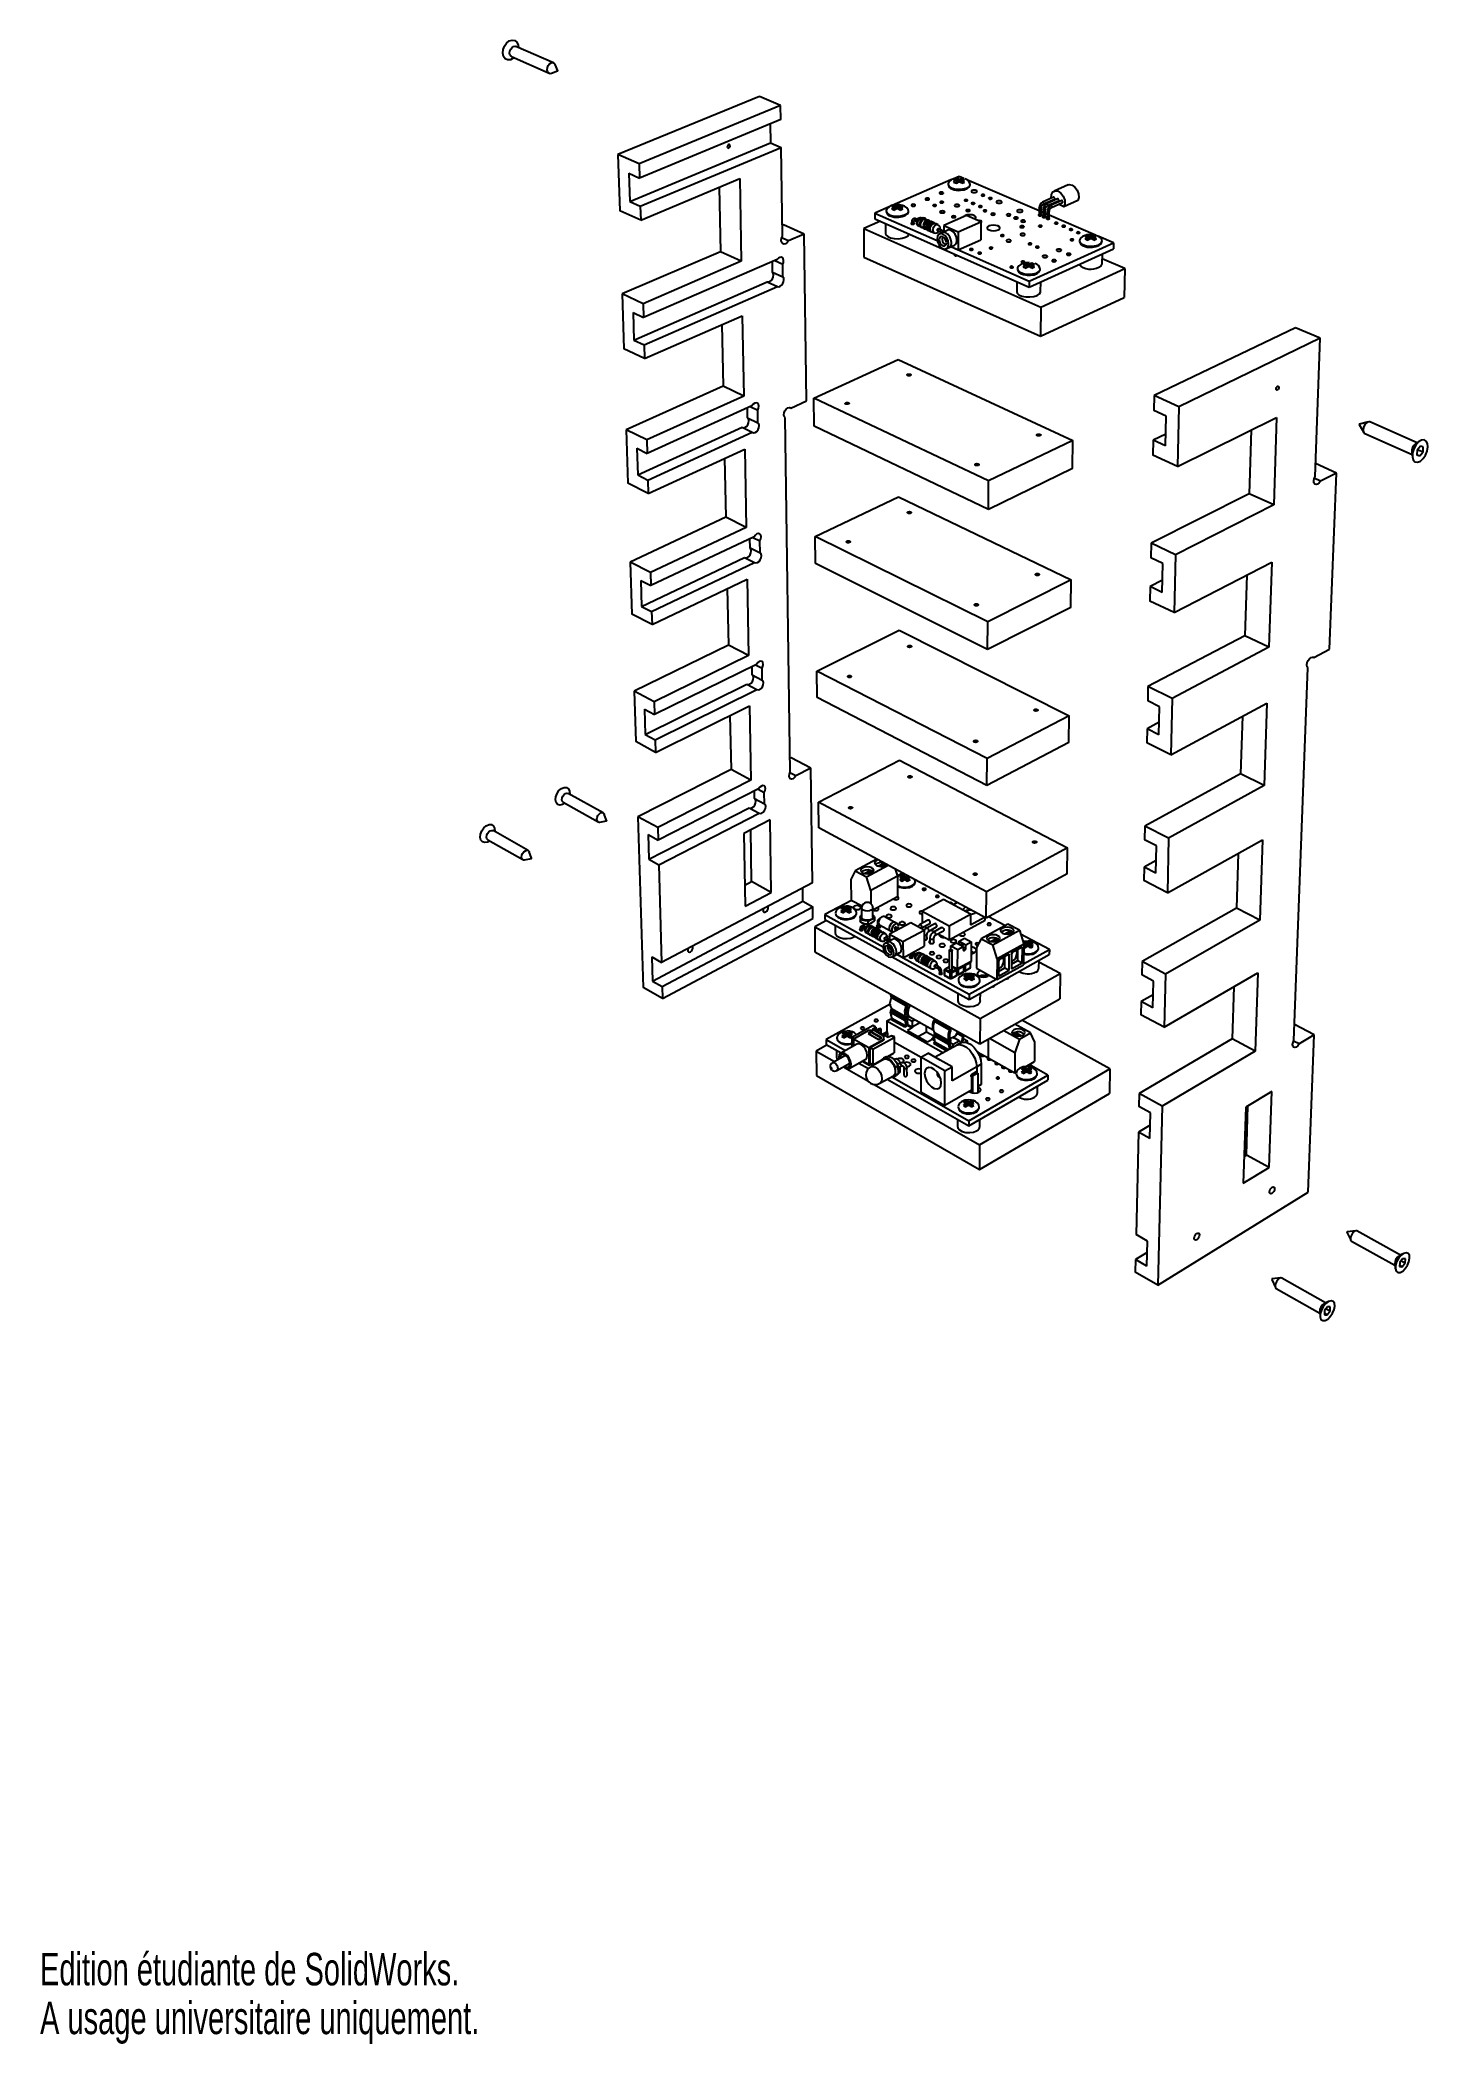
# Model space of a CAD drawing. Extents: x 0 to 155, y 0 to 224.
import ezdxf
from ezdxf.enums import TextEntityAlignment as Align

# ---------------------------------------------------------------- set-up
doc = ezdxf.new("R2010")
doc.units = 0
doc.layers.get('0').update_dxf_attribs({"linetype": 'CONTINUOUS'})

msp = doc.modelspace()

# ---------------------------------------------------------------- texts
at = {"color": 7, "linetype": 'CONTINUOUS'}
for s, width, p in [('Edition étudiante de SolidWorks.', 0.667188, (0, 5.45)), ('A usage universitaire uniquement.', 0.668182, (0, 0))]:
    msp.add_text(s, height=3.633, dxfattribs=dict(at, width=width)).set_placement(p, align=Align.BOTTOM_LEFT)

# ---------------------------------------------------------------- linework, layer by layer
at = {"color": 7, "linetype": 'CONTINUOUS'}
for p, q in [((52.69, 222.17), (56.88, 220.31)), ((57.38, 221.46), (53.18, 223.31)), ((57.14, 220.31), (57.83, 220.56)), ((57.85, 220.59), (57.56, 221.27)), ((80.39, 217.69), (64.58, 211.23)), ((82.74, 216.68), (80.39, 217.69)), ((82.74, 216.68), (66.94, 210.17)), ((82.77, 215.12), (66.98, 208.58)), ((82.77, 215.12), (82.74, 216.68)), ((81.6, 214.64), (81.64, 212.54)), ((66.94, 210.17), (64.58, 211.23)), ((64.58, 211.23), (64.77, 204.94)), ((65.9, 205.98), (81.64, 212.54)), ((67.07, 205.44), (82.81, 212.02)), ((81.64, 212.54), (82.81, 212.02)), ((82.96, 202.08), (82.81, 212.02)), ((65.81, 209.12), (66.98, 208.58)), ((65.81, 209.12), (65.9, 205.98)), ((66.94, 210.17), (66.98, 208.58)), ((67.12, 203.87), (78.19, 208.52)), ((78.19, 208.52), (78.36, 199.28)), ((101.79, 208.37), (95.21, 205.52)), ((102.39, 208.31), (102.08, 208.4)), ((102.69, 208.76), (102.12, 208.51)), ((102.7, 208.45), (102.39, 208.53)), ((102.39, 208.53), (102.57, 208.11)), ((103.24, 208.52), (102.69, 208.76)), ((102.7, 208.45), (103, 208.53)), ((102.7, 208.45), (102.7, 208.18)), ((103, 208.53), (102.82, 208.11)), ((103.01, 208.31), (103.32, 208.4)), ((111.64, 204.91), (103.58, 208.38)), ((75.88, 207.55), (76.03, 200.35)), ((102.39, 208.31), (102.39, 208)), ((103.01, 208.31), (103.01, 208)), ((113.26, 206.44), (112.03, 205.89)), ((112.12, 205.69), (113.35, 206.24)), ((113.71, 206.25), (112.47, 205.7)), ((113.09, 205.95), (113.04, 206.1)), ((114.87, 207.81), (113.33, 207.13)), ((67.12, 203.87), (64.77, 204.94)), ((65.9, 205.98), (67.07, 205.44)), ((67.07, 205.44), (67.12, 203.87)), ((94.87, 205.37), (93.27, 204.67)), ((93.27, 204.67), (100.26, 201.59)), ((93.27, 204.67), (93.27, 204.03)), ((93.27, 204.03), (110.53, 196.4)), ((95.47, 205.31), (95.17, 205.4)), ((95.47, 205.31), (95.48, 205)), ((95.79, 205.45), (95.49, 205.54)), ((95.49, 205.54), (95.67, 205.11)), ((95.79, 205.45), (96.1, 205.54)), ((95.79, 205.45), (95.79, 205.17)), ((96.1, 205.54), (95.92, 205.1)), ((96.11, 205.31), (96.42, 205.4)), ((96.11, 205.31), (96.11, 205)), ((98.05, 203.95), (97.88, 204.03)), ((98.75, 204.06), (98.6, 204.13)), ((98.97, 203.99), (98.84, 204.04)), ((99.17, 203.88), (98.98, 203.96)), ((99.39, 203.8), (99.26, 203.86)), ((103.51, 204.39), (101.01, 203.29)), ((105.12, 203.7), (103.51, 204.39)), ((111.64, 205.25), (111.64, 204.39)), ((111.86, 204.39), (111.87, 205.25)), ((112.09, 204.71), (111.86, 204.81)), ((112.09, 205.06), (112.08, 204.2)), ((112.31, 204.2), (112.32, 205.06)), ((112.54, 204.52), (112.31, 204.62)), ((112.54, 204.86), (112.53, 204.01)), ((112.56, 205.5), (113.8, 206.05)), ((112.76, 204), (112.77, 204.86)), ((117.95, 202.19), (112.76, 204.42)), ((114.16, 206.06), (112.92, 205.51)), ((113.01, 205.3), (114.25, 205.85)), ((113.51, 205.77), (113.34, 205.84)), ((114.42, 205.38), (113.79, 205.65)), ((115.96, 206.07), (114.42, 205.38)), ((83.62, 201.55), (82.87, 201.89)), ((83.08, 203.37), (82.94, 203.31)), ((85.4, 202.33), (83.08, 203.37)), ((85.4, 202.33), (83.62, 201.55)), ((85.64, 183.67), (85.4, 202.33)), ((93.9, 203.75), (92.04, 202.94)), ((92.04, 202.94), (92.06, 199.75)), ((92.04, 202.94), (111.82, 194.15)), ((94.48, 203.5), (94.49, 202.38)), ((97.41, 203.66), (97.41, 203.44)), ((97.63, 203.44), (97.63, 203.66)), ((97.79, 203.82), (97.96, 203.75)), ((98.2, 203.22), (98.35, 203.16)), ((98.43, 203.1), (98.56, 203.04)), ((98.58, 203.05), (98.77, 202.97)), ((98.85, 202.91), (98.98, 202.86)), ((99, 202.87), (99.09, 202.83)), ((99.17, 202.77), (99.29, 202.72)), ((99.32, 202.73), (99.4, 202.69)), ((99.48, 203.74), (99.4, 203.78)), ((99.48, 202.63), (99.61, 202.58)), ((99.71, 203.66), (99.58, 203.72)), ((99.64, 202.59), (99.91, 202.47)), ((99.8, 203.6), (99.71, 203.64)), ((100.03, 203.52), (99.9, 203.58)), ((100.31, 203.38), (100.03, 203.5)), ((100.32, 202.71), (100.64, 202.57)), ((100.73, 202.77), (100.41, 202.91)), ((100.83, 202.48), (100.51, 202.34)), ((101.44, 202.75), (100.84, 202.48)), ((101.01, 203.29), (102.61, 202.59)), ((101.01, 203.29), (101.01, 202.56)), ((102.61, 202.59), (102.6, 200.56)), ((102.6, 200.56), (105.11, 201.67)), ((102.61, 202.59), (105.12, 203.7)), ((105.12, 203.7), (105.11, 201.67)), ((117.09, 201.97), (116.77, 202.06)), ((117.4, 202.11), (117.08, 202.2)), ((117.08, 202.2), (117.28, 201.75)), ((117.09, 201.97), (117.09, 201.66)), ((117.4, 202.11), (117.71, 202.2)), ((117.4, 202.11), (117.4, 201.82)), ((117.71, 202.2), (117.53, 201.78)), ((117.73, 201.97), (118.03, 202.06)), ((117.73, 201.97), (117.73, 201.65)), ((119.95, 201.33), (118.3, 202.04)), ((76.03, 200.35), (65.05, 195.63)), ((82.36, 199.48), (67.42, 192.99)), ((78.36, 199.28), (76.03, 200.35)), ((92.06, 199.75), (111.79, 190.9)), ((101.24, 200.68), (101.56, 200.83)), ((101.57, 200.83), (102.17, 201.1)), ((101.78, 200.92), (102.6, 200.56)), ((101.78, 200.92), (110.53, 197.05)), ((102.33, 199.88), (102.39, 199.91)), ((110.53, 197.05), (119.95, 201.33)), ((110.53, 196.4), (119.94, 200.68)), ((118.69, 199.01), (118.71, 200.13)), ((121.22, 198.46), (118.7, 199.55)), ((119.95, 201.33), (119.94, 200.68)), ((78.36, 199.28), (67.38, 194.53)), ((81.86, 198.06), (81.84, 199.26)), ((81.86, 198.06), (83.02, 197.53)), ((82.09, 199.37), (83, 198.95)), ((83.02, 197.53), (83, 198.95)), ((110.18, 198.85), (109.86, 198.94)), ((110.5, 199), (110.18, 199.09)), ((110.18, 199.09), (110.37, 198.63)), ((110.18, 198.85), (110.18, 198.53)), ((110.5, 199), (110.81, 199.09)), ((110.5, 199), (110.5, 198.71)), ((110.81, 199.09), (110.62, 198.65)), ((110.83, 198.85), (110.82, 198.52)), ((110.83, 198.85), (111.13, 198.94)), ((111.82, 194.15), (121.22, 198.46)), ((121.22, 198.46), (121.16, 195.24)), ((67.38, 194.53), (65.05, 195.63)), ((65.05, 195.63), (65.24, 189.51)), ((66.35, 190.48), (81.24, 196.99)), ((67.51, 189.93), (82.4, 196.45)), ((81.24, 196.99), (82.4, 196.45)), ((109.15, 197.01), (109.14, 195.9)), ((110.53, 197.05), (110.53, 196.4)), ((111.79, 190.9), (121.16, 195.24)), ((111.81, 195.87), (111.83, 196.99)), ((66.26, 193.54), (67.42, 192.99)), ((66.26, 193.54), (66.35, 190.48)), ((67.38, 194.53), (67.42, 192.99)), ((67.55, 188.4), (78.47, 193.2)), ((78.47, 193.2), (78.64, 184.21)), ((111.82, 194.15), (111.79, 190.9)), ((66.35, 190.48), (67.51, 189.93)), ((76.2, 192.2), (76.34, 185.31)), ((140.29, 191.86), (124.5, 184.27)), ((143.06, 190.67), (127.27, 183.02)), ((143.06, 190.67), (140.29, 191.86)), ((142.48, 175.23), (143.06, 190.67)), ((67.55, 188.4), (65.24, 189.51)), ((67.51, 189.93), (67.55, 188.4)), ((86.45, 183.98), (95.88, 188.29)), ((95.88, 188.29), (115.42, 179.26)), ((76.34, 185.31), (65.51, 180.44)), ((78.64, 184.21), (67.81, 179.31)), ((78.64, 184.21), (76.34, 185.31)), ((86.49, 180.85), (86.45, 183.98)), ((106, 174.72), (86.45, 183.98)), ((124.5, 184.27), (124.47, 182.6)), ((127.27, 183.02), (124.5, 184.27)), ((79.54, 183.12), (67.85, 177.81)), ((79.07, 181.79), (79.05, 182.9)), ((79.07, 181.79), (80.22, 181.24)), ((79.35, 183.04), (80.2, 182.63)), ((80.22, 181.24), (80.2, 182.63)), ((83.82, 142.16), (83.25, 181.8)), ((83.88, 182.87), (83.78, 182.91)), ((83.88, 182.87), (85.64, 183.67)), ((125.85, 181.97), (124.47, 182.6)), ((125.77, 178.64), (125.85, 181.97)), ((127.27, 183.02), (127.11, 176.35)), ((127.11, 176.35), (138.17, 181.81)), ((138.17, 181.81), (137.85, 172.05)), ((67.81, 179.31), (65.51, 180.44)), ((65.51, 180.44), (65.69, 174.48)), ((66.79, 175.4), (78.44, 180.72)), ((67.81, 179.31), (67.85, 177.81)), ((67.93, 174.83), (79.59, 180.17)), ((78.44, 180.72), (79.59, 180.17)), ((105.98, 171.54), (86.49, 180.85)), ((115.42, 179.26), (106, 174.72)), ((115.38, 176.1), (115.42, 179.26)), ((124.39, 179.27), (124.36, 177.61)), ((125.8, 179.96), (124.39, 179.27)), ((125.77, 178.64), (124.39, 179.27)), ((135.34, 180.41), (135.12, 173.29)), ((147.41, 181.05), (147.91, 180.15)), ((148.43, 181.33), (147.43, 181.09)), ((148.03, 180.03), (153.31, 177.7)), ((153.89, 179), (148.61, 181.32)), ((66.7, 178.38), (67.85, 177.81)), ((66.7, 178.38), (66.79, 175.4)), ((67.97, 173.34), (78.75, 178.29)), ((76.5, 177.26), (76.64, 170.66)), ((78.75, 178.29), (78.91, 169.53)), ((127.11, 176.35), (124.36, 177.61)), ((153.28, 177.92), (153.35, 177.39)), ((154.14, 179.17), (153.71, 178.87)), ((153.88, 178.17), (153.86, 177.64)), ((153.86, 177.69), (154.19, 177.54)), ((153.86, 177.64), (154.19, 177.54)), ((154.24, 178.61), (153.88, 178.17)), ((153.88, 178.07), (154, 178.22)), ((154, 178.22), (154.01, 178.32)), ((154, 178.22), (154.54, 177.99)), ((154.19, 177.54), (154.54, 177.99)), ((154.57, 178.52), (154.24, 178.61)), ((154.54, 177.99), (154.57, 178.52)), ((66.79, 175.4), (67.93, 174.83)), ((67.93, 174.83), (67.97, 173.34)), ((115.38, 176.1), (105.98, 171.54)), ((143.09, 174.71), (142.38, 175.03)), ((144.88, 175.61), (142.53, 176.66)), ((144.88, 175.61), (143.09, 174.71)), ((144.09, 155.93), (144.88, 175.61)), ((67.97, 173.34), (65.69, 174.48)), ((86.63, 168.52), (95.93, 172.96)), ((95.93, 172.96), (115.21, 163.66)), ((105.98, 171.54), (106, 174.72)), ((135.12, 173.29), (124.15, 167.77)), ((137.85, 172.05), (135.12, 173.29)), ((76.64, 170.66), (65.95, 165.65)), ((78.91, 169.53), (76.64, 170.66)), ((137.85, 172.05), (126.87, 166.48)), ((78.91, 169.53), (68.22, 164.49)), ((79.8, 168.49), (68.26, 163.03)), ((79.34, 167.24), (79.32, 168.26)), ((79.65, 168.42), (80.45, 168.02)), ((80.47, 166.67), (80.45, 168.02)), ((86.67, 165.48), (86.63, 168.52)), ((105.91, 158.98), (86.63, 168.52)), ((67.21, 160.7), (78.72, 166.18)), ((78.72, 166.18), (79.85, 165.61)), ((79.34, 167.24), (80.47, 166.67)), ((124.15, 167.77), (124.11, 166.14)), ((125.47, 165.5), (124.11, 166.14)), ((126.87, 166.48), (124.15, 167.77)), ((126.87, 166.48), (126.72, 160)), ((68.22, 164.49), (65.95, 165.65)), ((65.95, 165.65), (66.13, 159.84)), ((67.13, 163.61), (68.26, 163.03)), ((67.13, 163.61), (67.21, 160.7)), ((68.22, 164.49), (68.26, 163.03)), ((68.34, 160.12), (79.85, 165.61)), ((68.39, 158.67), (79.01, 163.76)), ((79.01, 163.76), (79.17, 155.21)), ((105.89, 155.89), (86.67, 165.48)), ((115.21, 163.66), (105.91, 158.98)), ((115.17, 160.59), (115.21, 163.66)), ((125.43, 163.62), (124.04, 162.91)), ((125.4, 162.26), (125.47, 165.5)), ((126.72, 160), (137.63, 165.63)), ((134.84, 164.19), (134.63, 157.42)), ((137.63, 165.63), (137.31, 156.14)), ((76.8, 162.7), (76.93, 156.38)), ((124.04, 162.91), (124.01, 161.3)), ((126.72, 160), (124.01, 161.3)), ((125.4, 162.26), (124.04, 162.91)), ((68.39, 158.67), (66.13, 159.84)), ((67.21, 160.7), (68.34, 160.12)), ((68.34, 160.12), (68.39, 158.67)), ((115.17, 160.59), (105.89, 155.89)), ((86.81, 153.47), (95.99, 158.04)), ((95.99, 158.04), (115, 148.48)), ((105.89, 155.89), (105.91, 158.98)), ((134.63, 157.42), (123.8, 151.73)), ((137.31, 156.14), (134.63, 157.42)), ((76.93, 156.38), (66.39, 151.24)), ((79.17, 155.21), (68.63, 150.04)), ((79.17, 155.21), (76.93, 156.38)), ((137.31, 156.14), (126.49, 150.41)), ((142.34, 154.99), (142.25, 155.03)), ((142.34, 154.99), (144.09, 155.93)), ((80.05, 154.22), (68.67, 148.62)), ((79.59, 153.05), (79.58, 153.99)), ((79.59, 153.05), (80.71, 152.47)), ((79.95, 154.17), (80.69, 153.79)), ((80.71, 152.47), (80.69, 153.79)), ((86.84, 150.51), (86.81, 153.47)), ((105.83, 143.68), (86.81, 153.47)), ((140.11, 112.18), (141.67, 153.83)), ((68.63, 150.04), (66.39, 151.24)), ((66.39, 151.24), (66.56, 145.58)), ((67.63, 146.39), (78.98, 152)), ((68.75, 145.78), (80.1, 151.41)), ((78.98, 152), (80.1, 151.41)), ((105.81, 140.67), (86.84, 150.51)), ((123.8, 151.73), (123.77, 150.16)), ((125.11, 149.49), (123.77, 150.16)), ((126.49, 150.41), (123.8, 151.73)), ((126.49, 150.41), (126.34, 144.11)), ((67.55, 149.22), (68.67, 148.62)), ((67.55, 149.22), (67.63, 146.39)), ((68.63, 150.04), (68.67, 148.62)), ((68.79, 144.37), (79.28, 149.59)), ((77.09, 148.5), (77.21, 142.45)), ((79.28, 149.59), (79.43, 141.26)), ((115, 148.48), (105.83, 143.68)), ((114.96, 145.49), (115, 148.48)), ((125.03, 146.35), (125.11, 149.49)), ((126.34, 144.11), (137.1, 149.9)), ((134.35, 148.42), (134.15, 141.99)), ((137.1, 149.9), (136.79, 140.67)), ((67.63, 146.39), (68.75, 145.78)), ((68.75, 145.78), (68.79, 144.37)), ((123.7, 147.01), (123.66, 145.45)), ((125.07, 147.74), (123.7, 147.01)), ((125.03, 146.35), (123.7, 147.01)), ((68.79, 144.37), (66.56, 145.58)), ((83.93, 143.78), (83.8, 143.72)), ((86.14, 142.61), (83.93, 143.78)), ((86.98, 138.82), (96.03, 143.5)), ((96.03, 143.5), (114.8, 133.7)), ((114.96, 145.49), (105.81, 140.67)), ((105.81, 140.67), (105.83, 143.68)), ((126.34, 144.11), (123.66, 145.45)), ((77.21, 142.45), (66.81, 137.19)), ((79.43, 141.26), (69.02, 135.97)), ((79.43, 141.26), (77.21, 142.45)), ((84.45, 141.74), (83.79, 142.09)), ((86.14, 142.61), (84.45, 141.74)), ((86.3, 129.79), (86.14, 142.61)), ((134.15, 141.99), (123.46, 136.15)), ((136.79, 140.67), (134.15, 141.99)), ((62.93, 137.63), (59.01, 139.8)), ((80.3, 140.31), (69.06, 134.58)), ((79.85, 139.21), (79.83, 140.08)), ((79.85, 139.21), (80.95, 138.62)), ((80.23, 140.28), (80.93, 139.9)), ((80.95, 138.62), (80.93, 139.9)), ((136.79, 140.67), (126.11, 134.79)), ((58.45, 138.8), (62.36, 136.62)), ((62.55, 136.59), (63.3, 136.74)), ((63.31, 136.77), (63.05, 137.48)), ((69.02, 135.97), (66.81, 137.19)), ((66.81, 137.19), (67.38, 118.11)), ((68.03, 132.43), (79.24, 138.17)), ((69.14, 131.81), (80.35, 137.57)), ((81.57, 136.83), (78.65, 135.32)), ((79.24, 138.17), (80.35, 137.57)), ((81.7, 128.72), (81.57, 136.83)), ((87.01, 135.94), (86.98, 138.82)), ((105.75, 128.78), (86.98, 138.82)), ((50.05, 134.62), (53.96, 132.39)), ((54.54, 133.41), (50.63, 135.63)), ((67.95, 135.19), (69.06, 134.58)), ((67.95, 135.19), (68.03, 132.43)), ((69.02, 135.97), (69.06, 134.58)), ((78.65, 135.32), (78.81, 127.19)), ((79.51, 129.93), (79.41, 135.71)), ((105.73, 125.85), (87.01, 135.94)), ((123.46, 136.15), (123.43, 134.62)), ((124.75, 133.94), (123.43, 134.62)), ((126.11, 134.79), (123.46, 136.15)), ((126.11, 134.79), (125.97, 128.66)), ((125.97, 128.66), (136.59, 134.6)), ((136.59, 134.6), (136.29, 125.63)), ((54.15, 132.36), (54.9, 132.51)), ((54.91, 132.54), (54.66, 133.25)), ((68.03, 132.43), (69.14, 131.81)), ((93.51, 132.44), (91.09, 131.15)), ((114.8, 133.7), (105.75, 128.78)), ((114.76, 130.8), (114.8, 133.7)), ((124.71, 132.31), (123.36, 131.56)), ((124.68, 130.88), (124.75, 133.94)), ((133.87, 133.08), (133.68, 126.98)), ((69.14, 131.81), (69.45, 120.89)), ((91.09, 131.15), (90.61, 130.16)), ((90.61, 130.16), (90.63, 127.87)), ((91.09, 131.15), (92.34, 130.48)), ((92.81, 131.18), (92.17, 130.84)), ((92.34, 130.48), (94.76, 131.77)), ((92.83, 128.95), (92.34, 130.48)), ((92.82, 131.01), (92.45, 130.81)), ((92.6, 130.82), (93.05, 131.06)), ((92.82, 131.01), (92.82, 131.18)), ((92.88, 130.97), (92.82, 131.01)), ((95.81, 130.54), (92.83, 128.95)), ((93.05, 131.06), (92.84, 131.17)), ((93.08, 131.03), (93.05, 131.06)), ((94.34, 131.99), (93.71, 131.66)), ((94.36, 131.82), (94, 131.63)), ((94.15, 131.64), (94.57, 131.87)), ((94.36, 131.82), (94.36, 131.98)), ((94.42, 131.79), (94.36, 131.82)), ((95.56, 131.34), (95.81, 130.54)), ((96.39, 130.89), (95.8, 130.57)), ((95.81, 130.54), (95.82, 128.26)), ((96.35, 130.32), (96.06, 130.43)), ((96.35, 130.32), (96.35, 129.97)), ((96.64, 130.48), (96.36, 130.59)), ((96.36, 130.59), (96.56, 130.11)), ((96.64, 130.48), (96.93, 130.59)), ((96.64, 130.48), (96.64, 130.16)), ((96.93, 130.59), (96.73, 130.11)), ((96.94, 130.32), (97.23, 130.43)), ((96.94, 130.32), (96.94, 129.97)), ((114.76, 130.8), (105.73, 125.85)), ((123.36, 131.56), (123.33, 130.04)), ((125.97, 128.66), (123.33, 130.04)), ((124.68, 130.88), (123.36, 131.56)), ((68.43, 118.82), (85.24, 127.74)), ((86.3, 129.79), (69.45, 120.89)), ((78.77, 129.53), (79.51, 129.93)), ((78.81, 127.19), (81.7, 128.72)), ((81.7, 128.72), (79.51, 129.93)), ((85.24, 127.74), (85.22, 129.22)), ((85.24, 127.74), (86.34, 127.13)), ((90.69, 127.84), (87.7, 126.25)), ((90.63, 127.87), (91.85, 127.21)), ((92.83, 128.95), (92.84, 127.47)), ((93.07, 126.78), (95.82, 128.26)), ((95.85, 128.2), (95.76, 128.23)), ((100.95, 127.92), (98.56, 126.63)), ((103.99, 126.28), (100.95, 127.92)), ((105.73, 125.85), (105.75, 128.78)), ((69.52, 118.19), (86.34, 127.13)), ((69.56, 116.85), (86.35, 125.81)), ((86.35, 125.81), (86.34, 127.13)), ((87.88, 125.59), (86.56, 124.88)), ((87.7, 126.25), (87.71, 125.68)), ((87.7, 126.25), (94.2, 122.66)), ((87.71, 125.68), (94.37, 122)), ((89.78, 126.81), (89.49, 126.92)), ((89.78, 126.81), (89.78, 126.45)), ((90.08, 126.97), (89.79, 127.08)), ((89.79, 127.08), (90, 126.6)), ((90.08, 126.97), (90.37, 127.08)), ((90.08, 126.97), (90.08, 126.64)), ((90.37, 127.08), (90.16, 126.59)), ((90.37, 126.81), (90.66, 126.92)), ((90.37, 126.81), (90.37, 126.45)), ((91.64, 125.95), (91.65, 125.59)), ((91.8, 126.98), (91.81, 125.95)), ((92.53, 125.52), (92.89, 125.71)), ((92.54, 125.17), (92.53, 125.52)), ((92.89, 125.71), (93.24, 125.9)), ((92.92, 125.37), (93.24, 125.55)), ((93.07, 125.96), (93.07, 126.99)), ((93.25, 125.6), (93.24, 125.96)), ((93.24, 125.9), (93.24, 125.55)), ((93.25, 125.6), (93.24, 125.55)), ((93.61, 126.99), (93.53, 127.03)), ((95.53, 125.36), (94.32, 126.02)), ((99.22, 125.62), (98.31, 125.13)), ((98.56, 126.63), (98.57, 125.27)), ((98.56, 126.63), (101.6, 124.98)), ((101.6, 124.98), (103.99, 126.28)), ((101.6, 123.42), (105.61, 125.61)), ((102.5, 127.59), (102.03, 127.34)), ((103.99, 126.28), (103.98, 125.11)), ((103.98, 125.11), (105.53, 125.96)), ((104.46, 126.41), (104.56, 126.48)), ((105.61, 125.61), (105.61, 125.92)), ((107.81, 125.02), (105.99, 126)), ((133.68, 126.98), (123.14, 121)), ((136.29, 125.63), (125.75, 119.6)), ((136.29, 125.63), (133.68, 126.98)), ((86.56, 124.88), (86.59, 122.07)), ((86.56, 124.88), (105.05, 114.63)), ((88.85, 125.05), (88.86, 124.22)), ((90.96, 123.76), (91.07, 123.82)), ((91.66, 124.7), (91.66, 124.47)), ((91.88, 124.48), (91.87, 124.7)), ((91.9, 124.63), (91.87, 124.65)), ((92.01, 124.8), (92.19, 124.7)), ((92.29, 124.89), (92.11, 124.99)), ((92.37, 124.19), (92.52, 124.11)), ((92.54, 125.17), (92.86, 125.34)), ((92.58, 124.05), (92.7, 123.99)), ((92.72, 124), (92.91, 123.9)), ((92.96, 124.93), (92.82, 125.01)), ((92.86, 125.34), (92.92, 125.37)), ((92.93, 125.31), (92.93, 125.38)), ((92.97, 123.84), (93.09, 123.77)), ((93.17, 124.84), (93.05, 124.91)), ((93.12, 123.78), (93.2, 123.73)), ((93.36, 124.71), (93.17, 124.82)), ((93.27, 123.67), (93.39, 123.61)), ((93.41, 123.62), (93.5, 123.57)), ((93.56, 124.63), (93.44, 124.69)), ((93.65, 124.55), (93.56, 124.6)), ((93.57, 125.42), (93.58, 124.79)), ((93.57, 123.51), (93.68, 123.45)), ((93.71, 123.46), (93.97, 123.31)), ((93.86, 124.46), (93.74, 124.53)), ((93.79, 124.8), (93.79, 125.11)), ((93.86, 125.02), (93.79, 125.05)), ((93.81, 125.1), (95.02, 124.43)), ((93.95, 124.39), (93.86, 124.44)), ((94.15, 124.3), (94.03, 124.37)), ((94.42, 124.13), (94.16, 124.27)), ((94.38, 123.5), (94.68, 123.33)), ((94.78, 123.52), (94.48, 123.68)), ((94.66, 123.86), (94.61, 123.88)), ((95.27, 123.48), (94.7, 123.17)), ((97.31, 125.33), (94.93, 124.04)), ((94.93, 124.04), (94.93, 123.3)), ((94.93, 124.04), (96.42, 123.22)), ((94.97, 124.46), (95.29, 124.28)), ((95.8, 125.21), (95.48, 125.39)), ((95.5, 124.65), (95.59, 124.6)), ((95.69, 124.79), (95.6, 124.84)), ((96.42, 123.22), (98.8, 124.51)), ((96.42, 123.22), (96.43, 121.43)), ((98.8, 124.51), (97.31, 125.33)), ((98.51, 124.76), (99.42, 125.25)), ((98.8, 124.51), (98.81, 122.73)), ((98.83, 124.93), (99.13, 124.76)), ((99.98, 125.23), (99.07, 124.73)), ((99.08, 123.49), (99.08, 124.03)), ((99.27, 124.36), (100.18, 124.86)), ((99.43, 123.62), (99.43, 123.06)), ((99.57, 124.52), (99.9, 124.34)), ((100.74, 124.8), (99.83, 124.3)), ((99.86, 123.09), (99.86, 123.62)), ((100.03, 123.93), (100.94, 124.42)), ((100.35, 124.1), (101.6, 123.42)), ((101.6, 124.98), (101.6, 123.42)), ((102.69, 123.27), (103.3, 123.6)), ((102.69, 123.27), (103.45, 122.85)), ((102.69, 122.94), (102.69, 123.27)), ((103.3, 123.6), (104.06, 123.19)), ((105.15, 123.55), (104.64, 122.55)), ((108.14, 125.19), (105.15, 123.55)), ((105.15, 123.55), (106.45, 122.85)), ((106.92, 123.57), (106.27, 123.22)), ((106.45, 122.85), (109.43, 124.5)), ((106.91, 123.4), (106.55, 123.2)), ((106.73, 123.21), (107.15, 123.45)), ((106.91, 123.4), (106.92, 123.57)), ((106.99, 123.35), (106.91, 123.4)), ((107.15, 123.45), (106.92, 123.57)), ((107.18, 123.42), (107.15, 123.45)), ((108.45, 124.42), (107.82, 124.07)), ((108.45, 124.24), (108.1, 124.05)), ((109.43, 124.5), (108.14, 125.19)), ((108.27, 124.06), (108.69, 124.3)), ((108.69, 124.3), (108.45, 124.42)), ((108.45, 124.24), (108.45, 124.42)), ((108.53, 124.2), (108.45, 124.24)), ((108.72, 124.27), (108.69, 124.3)), ((109.43, 124.5), (109.93, 122.95)), ((112.79, 122.34), (109.57, 124.07)), ((68.35, 121.51), (69.45, 120.89)), ((68.35, 121.51), (68.43, 118.82)), ((86.59, 122.07), (105.03, 111.78)), ((94.69, 123.17), (94.39, 123)), ((95.2, 121.51), (95.51, 121.67)), ((95.23, 121.52), (103.83, 116.77)), ((95.51, 121.67), (96.08, 121.99)), ((95.75, 121.81), (96.43, 121.43)), ((96.43, 121.43), (98.81, 122.73)), ((96.43, 121.43), (103.83, 117.35)), ((97.22, 121.64), (97.22, 121.41)), ((97.44, 121.41), (97.44, 121.64)), ((97.47, 121.57), (97.44, 121.59)), ((97.58, 121.74), (97.77, 121.63)), ((97.87, 121.82), (97.68, 121.93)), ((97.94, 121.12), (98.09, 121.04)), ((98.16, 120.98), (98.28, 120.91)), ((98.55, 121.86), (98.39, 121.95)), ((98.75, 121.77), (98.63, 121.84)), ((98.94, 121.64), (98.76, 121.75)), ((99.15, 121.56), (99.03, 121.62)), ((99.25, 121.48), (99.15, 121.53)), ((99.45, 121.39), (99.33, 121.46)), ((99.55, 121.31), (99.46, 121.36)), ((99.75, 121.22), (99.63, 121.29)), ((100.02, 121.05), (99.76, 121.2)), ((101.6, 122.26), (101.59, 120.16)), ((101.77, 122.77), (102.39, 123.1)), ((101.77, 122.35), (101.77, 122.77)), ((101.77, 122.77), (102.54, 122.35)), ((101.93, 120.16), (101.94, 122.26)), ((102.39, 123.1), (103.15, 122.69)), ((102.53, 120.17), (102.54, 122.35)), ((104.05, 121.01), (102.53, 120.17)), ((102.54, 122.35), (103.15, 122.69)), ((103.02, 122.98), (102.82, 122.87)), ((103.04, 122.75), (103.12, 122.79)), ((103.15, 122.69), (103.15, 122.33)), ((103.45, 122.85), (104.06, 123.19)), ((103.45, 122.5), (103.45, 122.85)), ((103.83, 116.77), (112.78, 121.77)), ((104.06, 123.19), (104.05, 121.01)), ((104.64, 122.55), (104.63, 120.24)), ((106.95, 121.3), (106.45, 122.85)), ((106.95, 121.3), (106.93, 118.98)), ((109.93, 122.95), (106.95, 121.3)), ((107.11, 121.15), (107.09, 119.36)), ((108.3, 121.81), (107.11, 121.15)), ((107.11, 121.13), (107.2, 121.19)), ((107.19, 121.19), (107.2, 121.19)), ((107.2, 121.19), (107.2, 121.2)), ((107.2, 121.19), (107.2, 121.2)), ((107.8, 120.29), (107.81, 121.54)), ((108.29, 120.02), (108.3, 121.81)), ((108.57, 121.96), (108.56, 120.17)), ((108.56, 120.71), (109.26, 121.1)), ((109.77, 122.62), (108.57, 121.96)), ((108.57, 121.75), (108.66, 122)), ((108.57, 121.95), (108.66, 122)), ((108.65, 122), (108.66, 122)), ((108.66, 122), (108.67, 122.01)), ((108.66, 122), (108.66, 122.01)), ((109.26, 121.1), (109.27, 122.35)), ((109.26, 121.1), (109.75, 120.84)), ((109.75, 120.84), (109.77, 122.62)), ((110.09, 123.18), (109.89, 123.08)), ((109.93, 122.95), (109.91, 120.64)), ((109.91, 120.73), (112.79, 122.34)), ((110.09, 122.9), (109.94, 122.96)), ((110.39, 123.07), (110.09, 123.18)), ((110.09, 123.18), (110.31, 122.68)), ((110.09, 122.9), (110.09, 122.54)), ((110.39, 123.07), (110.38, 122.73)), ((110.39, 123.07), (110.68, 123.18)), ((110.68, 123.18), (110.47, 122.7)), ((110.69, 122.9), (110.98, 123.02)), ((110.69, 122.9), (110.69, 122.54)), ((111.62, 120.3), (111.63, 121.12)), ((112.79, 122.34), (112.78, 121.77)), ((123.14, 121), (123.1, 119.5)), ((125.75, 119.6), (123.14, 121)), ((68.43, 118.82), (69.52, 118.19)), ((98.3, 120.92), (98.49, 120.82)), ((98.56, 120.76), (98.68, 120.69)), ((98.7, 120.71), (98.79, 120.65)), ((98.86, 120.6), (98.98, 120.53)), ((99, 120.54), (99.1, 120.49)), ((99.16, 120.43), (99.28, 120.36)), ((99.3, 120.37), (99.57, 120.23)), ((99.99, 120.41), (100.29, 120.25)), ((100.39, 120.43), (100.09, 120.6)), ((100.53, 119.82), (100.53, 119.59)), ((100.75, 119.59), (100.75, 119.82)), ((100.78, 119.75), (100.75, 119.76)), ((101.08, 120.03), (101.16, 120.16)), ((101.08, 120.11), (101.16, 120.16)), ((101.08, 120.03), (101.08, 120.11)), ((101.08, 119.52), (101.08, 120.11)), ((101.69, 119.69), (101.08, 120.03)), ((101.08, 120.03), (101.08, 119.44)), ((101.08, 119.44), (101.08, 119.52)), ((101.08, 119.44), (101.69, 119.1)), ((101.16, 119.39), (101.08, 119.44)), ((101.59, 120.4), (101.16, 120.16)), ((101.16, 120.16), (101.77, 119.83)), ((101.76, 119.06), (101.16, 119.39)), ((101.77, 119.83), (101.69, 119.69)), ((101.84, 119.69), (101.69, 119.69)), ((101.69, 119.1), (101.69, 119.69)), ((101.84, 119.1), (101.69, 119.1)), ((101.69, 119.1), (101.76, 119.06)), ((102.37, 119.39), (101.76, 119.06)), ((101.84, 119.1), (101.76, 119.06)), ((101.77, 119.83), (102.37, 120.16)), ((101.77, 119.83), (101.84, 119.69)), ((102.45, 120.03), (101.84, 119.69)), ((101.84, 119.69), (101.84, 119.1)), ((101.84, 119.1), (102.45, 119.44)), ((101.94, 120.49), (102.53, 120.17)), ((102.46, 120.12), (101.94, 120.4)), ((102.37, 120.16), (101.94, 120.4)), ((102.37, 120.16), (102.45, 120.03)), ((102.45, 120.11), (102.37, 120.16)), ((102.45, 119.44), (102.37, 119.39)), ((102.45, 119.53), (102.46, 120.12)), ((102.45, 120.11), (102.45, 120.03)), ((102.45, 119.44), (102.45, 120.03)), ((102.61, 119.53), (102.45, 119.53)), ((102.45, 119.53), (102.45, 119.53)), ((102.45, 119.53), (102.53, 119.48)), ((102.53, 119.48), (102.45, 119.53)), ((102.5, 120.19), (102.46, 120.12)), ((102.61, 120.12), (102.46, 120.12)), ((103.13, 119.82), (102.53, 119.48)), ((102.61, 119.53), (102.53, 119.48)), ((102.57, 120.19), (102.61, 120.12)), ((103.21, 120.45), (102.61, 120.12)), ((102.61, 120.12), (102.61, 119.53)), ((102.61, 119.53), (103.21, 119.86)), ((103.21, 119.86), (103.13, 119.82)), ((103.17, 120.52), (103.21, 120.45)), ((103.21, 120.54), (103.21, 120.45)), ((103.21, 120.54), (103.21, 120.54)), ((103.21, 119.86), (103.21, 120.45)), ((103.21, 119.96), (103.22, 119.95)), ((103.29, 119.9), (103.21, 119.95)), ((103.23, 120.55), (103.22, 120.54)), ((103.37, 120.54), (103.22, 120.54)), ((103.22, 119.95), (103.22, 120.54)), ((103.22, 120.54), (103.22, 120.54)), ((103.37, 119.95), (103.22, 119.95)), ((103.22, 119.95), (103.29, 119.9)), ((103.52, 119.26), (103.22, 119.38)), ((103.9, 120.24), (103.29, 119.9)), ((103.37, 119.95), (103.29, 119.9)), ((103.33, 120.61), (103.37, 120.54)), ((103.98, 120.87), (103.37, 120.54)), ((103.37, 120.54), (103.37, 119.95)), ((103.37, 119.95), (103.97, 120.29)), ((103.82, 119.42), (103.52, 119.54)), ((103.52, 119.54), (103.74, 119.04)), ((103.52, 119.26), (103.52, 118.89)), ((103.82, 119.42), (104.12, 119.54)), ((103.82, 119.42), (103.82, 119.09)), ((103.83, 117.35), (106.85, 119.03)), ((103.97, 120.29), (103.9, 120.24)), ((104.12, 119.54), (103.9, 119.04)), ((103.94, 120.94), (103.98, 120.87)), ((103.97, 120.96), (103.98, 120.87)), ((103.97, 120.96), (103.97, 120.96)), ((103.97, 120.29), (103.98, 120.87)), ((104.13, 119.26), (104.12, 118.89)), ((104.13, 119.26), (104.42, 119.38)), ((104.63, 120.24), (106.93, 118.98)), ((105.05, 114.63), (113.98, 119.65)), ((106.93, 118.98), (109.91, 120.64)), ((107.09, 119.36), (108.29, 120.02)), ((107.1, 119.9), (107.8, 120.29)), ((107.8, 120.29), (108.29, 120.02)), ((108.56, 120.17), (109.75, 120.84)), ((113.98, 119.65), (111.62, 120.93)), ((113.98, 119.65), (113.95, 116.82)), ((124.41, 118.81), (123.1, 119.5)), ((124.34, 115.83), (124.41, 118.81)), ((125.61, 113.65), (136.09, 119.72)), ((125.75, 119.6), (125.61, 113.65)), ((136.09, 119.72), (135.8, 110.99)), ((69.56, 116.85), (67.38, 118.11)), ((69.52, 118.19), (69.56, 116.85)), ((95.08, 117.26), (96.72, 116.34)), ((95.15, 117.03), (95.08, 117.26)), ((95.15, 117.03), (96.79, 116.11)), ((95.15, 116.96), (96.79, 116.05)), ((102.56, 117.48), (102.55, 116.66)), ((103.83, 117.35), (103.83, 116.77)), ((105.03, 111.78), (113.95, 116.82)), ((105.07, 116.65), (105.08, 117.47)), ((123.04, 116.53), (123.01, 115.05)), ((124.37, 117.29), (123.04, 116.53)), ((124.34, 115.83), (123.04, 116.53)), ((133.4, 118.17), (133.22, 112.37)), ((94.98, 116.22), (87.86, 112.28)), ((94.63, 114.36), (95.01, 114.57)), ((94.63, 114.36), (94.63, 113.06)), ((94.63, 114.36), (100.95, 110.81)), ((96.65, 113.65), (95.01, 114.57)), ((95.05, 115.34), (96.69, 114.42)), ((95.18, 114.68), (95.05, 115.34)), ((95.08, 115.52), (95.13, 115.66)), ((95.08, 115.52), (96.72, 114.6)), ((95.13, 115.74), (96.77, 114.82)), ((95.13, 115.66), (96.77, 114.75)), ((95.17, 114.49), (95.29, 114.55)), ((95.18, 114.68), (96.82, 113.76)), ((95.24, 114.58), (96.77, 113.72)), ((95.24, 114.53), (95.24, 114.58)), ((96.82, 113.76), (96.69, 114.42)), ((96.79, 116.11), (96.72, 116.34)), ((96.72, 114.6), (96.77, 114.75)), ((96.9, 114.73), (96.84, 114.59)), ((96.84, 114.54), (96.97, 113.86)), ((96.87, 114.65), (97.44, 114.33)), ((96.91, 116.31), (96.93, 116.25)), ((96.92, 114.94), (97.18, 114.79)), ((97.2, 114.82), (99.81, 113.36)), ((97.44, 114.33), (97.77, 114.51)), ((97.44, 114.33), (97.44, 113.66)), ((101.57, 113.64), (99.91, 114.56)), ((99.91, 114.56), (99.98, 114.34)), ((101.63, 113.34), (99.97, 114.27)), ((101.64, 113.41), (99.98, 114.34)), ((105.05, 114.63), (105.03, 111.78)), ((119.56, 109), (109.71, 114.43)), ((125.61, 113.65), (123.01, 115.05)), ((87.86, 112.28), (90, 111.06)), ((87.86, 112.28), (87.86, 111.73)), ((89.9, 112.83), (89.62, 112.95)), ((89.9, 112.83), (89.91, 112.47)), ((90.2, 112.99), (89.92, 113.11)), ((89.92, 113.11), (90.13, 112.63)), ((90.2, 112.99), (90.49, 113.11)), ((90.2, 112.99), (90.2, 112.66)), ((90.49, 113.11), (90.28, 112.61)), ((90.49, 112.83), (90.78, 112.95)), ((90.49, 112.83), (90.49, 112.47)), ((93.1, 113.84), (90.72, 112.52)), ((90.72, 112.52), (90.97, 112.38)), ((90.72, 112.52), (90.73, 111.47)), ((92.58, 113.27), (90.88, 112.33)), ((92.6, 111.35), (90.88, 112.33)), ((90.88, 112.33), (90.89, 111.55)), ((92.88, 113.13), (92.53, 112.94)), ((92.53, 112.94), (93.7, 112.27)), ((93.23, 113.27), (92.58, 113.27)), ((92.88, 113.06), (92.59, 112.9)), ((94.3, 112.3), (92.6, 111.35)), ((92.75, 111.37), (94.3, 112.23)), ((94.05, 112.47), (92.88, 113.13)), ((92.88, 113.13), (92.88, 113.06)), ((93.99, 112.44), (92.88, 113.06)), ((93.04, 113.48), (93.39, 113.67)), ((94.79, 112.49), (93.04, 113.48)), ((93.06, 111.19), (95.44, 112.52)), ((93.39, 113.67), (93.1, 113.84)), ((94.3, 112.66), (93.23, 113.27)), ((93.39, 113.67), (93.4, 113.27)), ((93.84, 113.51), (93.41, 113.27)), ((93.99, 113.43), (93.55, 113.18)), ((93.7, 112.27), (94.05, 112.47)), ((93.99, 113.43), (93.84, 113.51)), ((93.99, 112.94), (93.99, 113.43)), ((94.58, 113.09), (94.15, 112.85)), ((94.73, 113.01), (94.3, 112.77)), ((94.3, 112.3), (94.3, 112.66)), ((94.3, 112.66), (94.3, 112.6)), ((94.3, 112.23), (94.3, 112.6)), ((94.3, 112.3), (94.3, 112.23)), ((94.73, 113.01), (94.58, 113.09)), ((94.73, 112.52), (94.73, 113.01)), ((95.15, 112.68), (94.79, 112.49)), ((95.44, 112.52), (95.15, 112.68)), ((95.33, 112.67), (95.25, 112.63)), ((95.47, 112.59), (95.33, 112.67)), ((95.47, 112.59), (95.4, 112.54)), ((95.44, 112.52), (95.45, 110.79)), ((95.48, 111.03), (95.47, 112.59)), ((96.97, 113.83), (96.65, 113.65)), ((96.82, 113.75), (96.82, 113.76)), ((97.44, 113.57), (96.94, 113.29)), ((96.94, 113.29), (99.18, 112.03)), ((97.44, 113.66), (96.95, 113.93)), ((96.97, 113.83), (97.44, 113.57)), ((98.37, 114.17), (97.44, 113.66)), ((97.44, 113.66), (97.44, 113.57)), ((99.06, 113.09), (98.18, 112.6)), ((99.06, 113.09), (99.06, 113.78)), ((99.87, 112.64), (99.06, 113.09)), ((99.18, 112.03), (99.68, 112.31)), ((99.68, 112.4), (99.88, 112.6)), ((99.94, 112.25), (99.68, 112.4)), ((99.68, 112.31), (99.68, 112.4)), ((99.68, 112.31), (99.96, 112.16)), ((101.53, 111.71), (99.87, 112.64)), ((99.87, 112.64), (100, 111.97)), ((99.95, 112.96), (99.9, 112.82)), ((101.56, 111.89), (99.9, 112.82)), ((101.61, 112.11), (99.95, 113.04)), ((101.61, 112.03), (99.95, 112.96)), ((101.61, 112.03), (101.56, 111.89)), ((101.57, 113.64), (101.64, 113.41)), ((101.68, 111.88), (101.74, 112.02)), ((101.78, 113.54), (101.76, 113.6)), ((102.03, 111.76), (102.72, 112.15)), ((102.72, 112.15), (102.06, 112.52)), ((102.54, 113.08), (102.58, 113.15)), ((102.89, 111.9), (102.72, 112.15)), ((103.07, 112.61), (102.96, 111.94)), ((103.01, 112.73), (103.06, 112.65)), ((103.11, 111.98), (103.21, 112.66)), ((103.11, 112.01), (103.15, 111.99)), ((103.17, 112.41), (103.64, 112.15)), ((103.36, 111.99), (103.64, 112.15)), ((103.64, 111.93), (103.64, 112.15)), ((105.94, 112.29), (105.93, 110.22)), ((105.95, 112.3), (105.94, 110.22)), ((108.93, 110.8), (106.09, 112.38)), ((107.68, 113.28), (109.43, 112.31)), ((108.95, 113.06), (108.72, 112.93)), ((108.72, 112.93), (109.21, 112.66)), ((108.95, 112.89), (108.87, 112.85)), ((110.67, 113.01), (108.92, 113.98)), ((109.43, 112.31), (108.93, 110.8)), ((108.95, 112.89), (108.95, 113.06)), ((109.62, 112.69), (108.95, 113.06)), ((109.36, 112.66), (108.95, 112.89)), ((109.43, 112.31), (110.67, 113.01)), ((111.14, 112.06), (110.67, 113.01)), ((111.14, 112.06), (111.11, 109.81)), ((133.22, 112.37), (122.82, 106.25)), ((135.8, 110.99), (133.22, 112.37)), ((140.69, 111.78), (140.07, 112.11)), ((142.38, 112.79), (140.18, 113.96)), ((142.38, 112.79), (140.69, 111.78)), ((141.69, 95.2), (142.38, 112.79)), ((87.97, 111.67), (86.73, 110.98)), ((86.73, 110.98), (86.76, 108.25)), ((86.73, 110.98), (88.76, 109.82)), ((87.86, 111.73), (89.51, 110.79)), ((90, 110.51), (88.54, 109.69)), ((88.99, 111.09), (89, 110.31)), ((91.27, 111.77), (89.47, 110.77)), ((90.43, 109.04), (92.22, 110.05)), ((91.88, 109.86), (92.64, 109.42)), ((92.6, 111.35), (92.61, 109.48)), ((92.75, 111.37), (93.06, 111.19)), ((92.76, 109.63), (92.75, 111.37)), ((94.32, 110.07), (92.83, 109.23)), ((93.06, 111.19), (93.07, 109.46)), ((93.07, 109.46), (94.12, 110.04)), ((94.56, 110.35), (94.26, 110.18)), ((94.75, 110.4), (95.45, 110.79)), ((95.48, 111.99), (98.46, 110.3)), ((98.43, 110.29), (99.23, 110.74)), ((101.12, 108.77), (98.43, 110.29)), ((98.43, 110.29), (98.43, 106.45)), ((100.58, 109.99), (99.23, 110.74)), ((100, 111.96), (99.83, 111.87)), ((99.83, 111.87), (101.33, 111.02)), ((99.98, 111.78), (100.11, 111.85)), ((102.4, 111.62), (100.04, 110.29)), ((100.06, 111.88), (101.46, 111.09)), ((101.93, 109.23), (100.58, 109.99)), ((101.53, 111.71), (101.63, 111.19)), ((101.78, 111.27), (101.68, 111.82)), ((101.71, 111.94), (102.03, 111.76)), ((102.03, 111.76), (101.85, 111.32)), ((102.91, 111.91), (102.46, 111.65)), ((104.78, 110.87), (105.93, 110.22)), ((105.93, 110.22), (105.94, 110.23)), ((105.94, 110.22), (108.91, 108.55)), ((108.93, 110.8), (108.91, 108.55)), ((110.11, 109.23), (111.11, 109.81)), ((135.8, 110.99), (125.39, 104.83)), ((86.76, 108.25), (104.97, 97.74)), ((89.02, 108.81), (90.49, 109.63)), ((90.17, 109.01), (92.49, 107.68)), ((91.51, 109.65), (92.58, 109.04)), ((92.7, 109.43), (92.91, 109.55)), ((92.76, 109.63), (93.07, 109.46)), ((92.78, 109.47), (93.02, 109.34)), ((93.85, 107.39), (95.35, 108.23)), ((94.67, 107.85), (103.78, 102.64)), ((95.24, 108.07), (103.78, 103.2)), ((95.41, 108.12), (95.71, 108.29)), ((95.57, 109.17), (95.87, 109.34)), ((95.57, 109.17), (95.57, 108.73)), ((95.57, 108.73), (95.58, 108.29)), ((95.58, 108.29), (95.88, 108.46)), ((95.88, 108.46), (95.71, 108.29)), ((96.03, 109.59), (95.82, 109.47)), ((95.87, 109.34), (95.88, 108.46)), ((95.87, 109.11), (96.19, 109.29)), ((96.13, 108.67), (96.12, 109.26)), ((96.54, 109.08), (96.54, 108.25)), ((96.88, 108.25), (96.87, 109.08)), ((101.11, 104.92), (101.12, 108.77)), ((101.12, 108.77), (101.93, 109.23)), ((101.92, 107.65), (101.93, 109.23)), ((104.67, 109.21), (101.92, 107.65)), ((103.78, 103.2), (112.62, 108.29)), ((103.78, 102.64), (112.61, 107.74)), ((104.59, 108.65), (104, 108.31)), ((104, 108.31), (104, 108.17)), ((104.21, 108.19), (104, 108.31)), ((104.09, 108.12), (104, 108.17)), ((104.09, 108.12), (104.08, 106.33)), ((104.21, 108.19), (104.2, 106.3)), ((104.8, 108.53), (104.21, 108.19)), ((104.8, 108.53), (104.59, 108.65)), ((104.67, 109.21), (104.67, 108.61)), ((104.8, 108.53), (104.79, 106.33)), ((104.98, 100.52), (119.56, 109)), ((105.18, 109.51), (105.17, 107.25)), ((108.91, 108.55), (109.11, 108.67)), ((109.96, 108.84), (109.66, 108.96)), ((110.25, 109.01), (109.96, 109.13)), ((109.96, 109.13), (110.18, 108.62)), ((109.96, 108.84), (109.96, 108.48)), ((110.25, 109.01), (110.54, 109.13)), ((110.25, 109.01), (110.25, 108.67)), ((110.54, 109.13), (110.32, 108.64)), ((112.62, 108.29), (110.51, 109.47)), ((110.55, 108.84), (110.84, 108.96)), ((110.55, 108.84), (110.55, 108.47)), ((112.62, 108.29), (112.61, 107.74)), ((119.56, 109), (119.51, 106.25)), ((93.22, 107.26), (104.98, 100.52)), ((98.43, 106.45), (101.11, 104.92)), ((104.08, 106.62), (101.11, 104.92)), ((103.77, 105.29), (103.48, 105.42)), ((103.48, 105.42), (103.7, 104.9)), ((103.77, 105.29), (104.06, 105.42)), ((103.77, 105.29), (103.77, 104.95)), ((104.06, 105.42), (103.84, 104.91)), ((104.08, 106.43), (103.97, 106.39)), ((104.89, 106.38), (104.79, 106.43)), ((105.17, 107.25), (104.8, 107.03)), ((104.97, 97.74), (119.51, 106.25)), ((111.46, 106.31), (111.47, 107.08)), ((122.82, 106.25), (122.79, 104.8)), ((125.39, 104.83), (122.82, 106.25)), ((137.64, 106.46), (134.73, 104.72)), ((137.34, 97.97), (137.64, 106.46)), ((102.52, 103.36), (102.52, 102.59)), ((103.47, 105.12), (103.18, 105.25)), ((103.47, 105.12), (103.47, 104.75)), ((103.78, 103.2), (103.78, 102.64)), ((104.07, 105.12), (104.36, 105.25)), ((104.07, 105.12), (104.07, 104.75)), ((105.01, 102.58), (105.01, 103.35)), ((124.07, 104.09), (122.79, 104.8)), ((124.01, 101.2), (124.07, 104.09)), ((125.39, 104.83), (124.91, 84.82)), ((134.73, 104.72), (134.45, 96.21)), ((134.8, 99.37), (134.98, 104.87)), ((122.73, 101.91), (122.48, 90.47)), ((124.04, 102.69), (122.73, 101.91)), ((124.01, 101.2), (122.73, 101.91)), ((104.98, 100.52), (104.97, 97.74)), ((134.55, 99.22), (134.8, 99.37)), ((137.34, 97.97), (134.8, 99.37)), ((134.45, 96.21), (137.34, 97.97)), ((124.91, 84.82), (141.69, 95.2)), ((123.74, 89.75), (122.48, 90.47)), ((123.68, 86.95), (123.74, 89.75)), ((146.03, 90.75), (146.46, 89.84)), ((147.04, 90.91), (146.05, 90.79)), ((146.54, 89.75), (151.4, 87.04)), ((152.03, 88.19), (147.16, 90.89)), ((122.42, 87.68), (122.39, 86.28)), ((123.72, 88.48), (122.42, 87.68)), ((123.68, 86.95), (122.42, 87.68)), ((152.38, 88.36), (151.89, 88.12)), ((152.26, 87.77), (151.94, 87.35)), ((152.1, 87.55), (152.55, 87.3)), ((152.57, 87.75), (152.26, 87.77)), ((152.55, 87.3), (152.57, 87.75)), ((124.91, 84.82), (122.39, 86.28)), ((137.63, 85.47), (138.05, 84.55)), ((138.65, 85.62), (137.65, 85.51)), ((143.65, 82.83), (138.78, 85.6)), ((151.39, 87.2), (151.44, 86.65)), ((151.94, 87.35), (151.92, 86.9)), ((151.92, 87.04), (152.22, 86.87)), ((151.92, 86.9), (152.22, 86.87)), ((152.22, 86.87), (152.55, 87.3)), ((138.14, 84.45), (143, 81.68)), ((143.99, 83.01), (143.5, 82.76)), ((142.99, 81.84), (143.04, 81.29)), ((143.54, 81.97), (143.52, 81.52)), ((143.52, 81.52), (143.83, 81.5)), ((143.53, 81.68), (143.83, 81.5)), ((143.87, 82.41), (143.54, 81.97)), ((143.71, 82.19), (144.17, 81.94)), ((143.83, 81.5), (144.17, 81.94)), ((144.18, 82.39), (143.87, 82.41)), ((144.17, 81.94), (144.18, 82.39))]:
    msp.add_line(p, q, dxfattribs=at)
at = {"color": 8, "linetype": 'CONTINUOUS'}
for p, q in [((103.15, 122.66), (103.45, 122.5)), ((103.07, 112.61), (102.46, 112.95)), ((103.06, 112.65), (102.48, 112.98)), ((103.01, 112.73), (102.5, 113.02)), ((92.61, 109.48), (91.92, 109.88)), ((101.51, 111.12), (100, 111.97)), ((105.18, 109.51), (104.67, 109.22))]:
    msp.add_line(p, q, dxfattribs=at)
at = {"color": 7, "linetype": 'CONTINUOUS'}
for points in [[(51.79, 222.18), (51.71, 222.53), (51.74, 222.94), (51.89, 223.34), (52.13, 223.68), (52.44, 223.91), (52.76, 224.01), (53.05, 223.96), (53.29, 223.76), (53.42, 223.45), (53.45, 223.19)], [(52.96, 222.05), (52.88, 221.98), (52.56, 221.81), (52.25, 221.79), (51.98, 221.92), (51.79, 222.18)], [(52.51, 222.35), (52.47, 222.56), (52.49, 222.79), (52.59, 223.01), (52.74, 223.2), (52.91, 223.31), (53.09, 223.34), (53.18, 223.31)], [(52.69, 222.17), (52.62, 222.21), (52.51, 222.35)], [(56.71, 220.5), (56.67, 220.7), (56.69, 220.94), (56.79, 221.16), (56.94, 221.35), (57.11, 221.46), (57.29, 221.49), (57.45, 221.42), (57.56, 221.28), (57.56, 221.27)], [(57.82, 220.57), (57.82, 220.56), (57.83, 220.56), (57.83, 220.56), (57.84, 220.56), (57.85, 220.57), (57.85, 220.58), (57.85, 220.58), (57.85, 220.59), (57.84, 220.6), (57.84, 220.6), (57.83, 220.6), (57.83, 220.59), (57.82, 220.59), (57.82, 220.58), (57.82, 220.57), (57.82, 220.57)], [(77.11, 212.21), (77.09, 212.28), (77.06, 212.33), (77.01, 212.35), (76.95, 212.34), (76.89, 212.3), (76.84, 212.24), (76.81, 212.16), (76.79, 212.08), (76.81, 212.01), (76.84, 211.96), (76.89, 211.94), (76.95, 211.95), (77.01, 211.99), (77.06, 212.06), (77.1, 212.13), (77.11, 212.21)], [(102.7, 208.59), (102.26, 208.55), (102.07, 208.5), (101.8, 208.38), (101.59, 208.2), (101.47, 207.98), (101.46, 207.88)], [(102.39, 208.53), (102.17, 208.44), (102.08, 208.4)], [(103.32, 208.4), (103.09, 208.5), (103, 208.53)], [(99.31, 206.16), (99.36, 206.2), (99.37, 206.23), (99.36, 206.27), (99.31, 206.3), (99.24, 206.32), (99.15, 206.33), (99.07, 206.32), (99, 206.3), (98.95, 206.27), (98.93, 206.23), (98.95, 206.2), (99, 206.16), (99.07, 206.14), (99.15, 206.14), (99.24, 206.14), (99.31, 206.16)], [(100.88, 206.85), (100.92, 206.88), (100.94, 206.91), (100.92, 206.95), (100.87, 206.98), (100.8, 207), (100.72, 207.01), (100.63, 207), (100.56, 206.98), (100.51, 206.95), (100.5, 206.91), (100.51, 206.88), (100.56, 206.85), (100.63, 206.82), (100.72, 206.82), (100.8, 206.82), (100.88, 206.85)], [(101.46, 207.88), (101.46, 207.86), (101.57, 207.66), (101.83, 207.5)], [(101.83, 207.5), (102.2, 207.39), (102.65, 207.34), (103.1, 207.37), (103.49, 207.47), (103.78, 207.62), (103.93, 207.81), (103.94, 207.88)], [(102.08, 208.13), (102.3, 208.27), (102.39, 208.31)], [(102.08, 208.13), (102.31, 208.04), (102.4, 208)], [(102.4, 208), (102.61, 208.13), (102.7, 208.18)], [(103.01, 208), (102.79, 208.13), (102.7, 208.18)], [(102.87, 207.22), (103.26, 207.28), (103.59, 207.41), (103.82, 207.58), (103.93, 207.79), (103.92, 207.88)], [(103.32, 208.13), (103.1, 208.27), (103.01, 208.31)], [(103.01, 208), (103.24, 208.1), (103.32, 208.13)], [(103.59, 206.05), (103.63, 206.07), (103.64, 206.1), (103.63, 206.13), (103.59, 206.16), (103.53, 206.17), (103.47, 206.18), (103.4, 206.17), (103.34, 206.16), (103.3, 206.13), (103.29, 206.1), (103.3, 206.07), (103.34, 206.05), (103.4, 206.03), (103.47, 206.03), (103.53, 206.03), (103.59, 206.05)], [(104.61, 207.01), (104.68, 207.05), (104.7, 207.1), (104.67, 207.15), (104.61, 207.2), (104.5, 207.23), (104.39, 207.24), (104.27, 207.23), (104.17, 207.2), (104.1, 207.15), (104.08, 207.1), (104.1, 207.05), (104.17, 207.01), (104.27, 206.98), (104.39, 206.97), (104.51, 206.98), (104.61, 207.01)], [(105.5, 206.61), (105.53, 206.63), (105.55, 206.66), (105.53, 206.69), (105.49, 206.72), (105.44, 206.73), (105.37, 206.74), (105.3, 206.73), (105.25, 206.72), (105.21, 206.69), (105.19, 206.66), (105.21, 206.63), (105.25, 206.61), (105.3, 206.59), (105.37, 206.58), (105.44, 206.59), (105.5, 206.61)], [(106.3, 206.26), (106.34, 206.29), (106.35, 206.32), (106.34, 206.34), (106.3, 206.37), (106.24, 206.39), (106.17, 206.39), (106.1, 206.39), (106.05, 206.37), (106.01, 206.34), (106, 206.32), (106.01, 206.29), (106.05, 206.26), (106.11, 206.24), (106.17, 206.24), (106.24, 206.24), (106.3, 206.26)], [(113, 206.32), (112.99, 206.37), (113.03, 206.76), (113.19, 207.04), (113.46, 207.16), (113.77, 207.11), (114.08, 206.9), (114.34, 206.55), (114.5, 206.13), (114.52, 205.72), (114.42, 205.38), (114.42, 205.38)], [(113.31, 206.44), (113.28, 206.45), (113.26, 206.44)], [(113.35, 206.24), (113.37, 206.24), (113.38, 206.27), (113.39, 206.31), (113.38, 206.35), (113.37, 206.39), (113.34, 206.42), (113.31, 206.44)], [(113.76, 206.25), (113.73, 206.25), (113.71, 206.25)], [(113.8, 206.05), (113.81, 206.05), (113.83, 206.08), (113.84, 206.11), (113.83, 206.15), (113.82, 206.19), (113.79, 206.23), (113.76, 206.25)], [(114.87, 207.81), (115, 207.85), (115.32, 207.8), (115.63, 207.58), (115.88, 207.24), (116.04, 206.82), (116.07, 206.41), (115.96, 206.07)], [(95.79, 205.6), (95.34, 205.55), (95.15, 205.5), (94.88, 205.38), (94.67, 205.2), (94.56, 204.98), (94.54, 204.87)], [(94.54, 204.9), (94.54, 204.85), (94.65, 204.66), (94.9, 204.49)], [(94.9, 204.49), (95.28, 204.38), (95.73, 204.33), (96.18, 204.36), (96.58, 204.46), (96.88, 204.61), (97.03, 204.8), (97.04, 204.88)], [(95.49, 205.54), (95.25, 205.44), (95.17, 205.4)], [(95.17, 205.13), (95.38, 205.27), (95.47, 205.31)], [(95.17, 205.13), (95.39, 205.03), (95.48, 204.99)], [(95.48, 204.99), (95.7, 205.13), (95.79, 205.17)], [(97.04, 204.88), (97.01, 205.05), (96.86, 205.26), (96.6, 205.44), (96.36, 205.53), (96.08, 205.58), (95.79, 205.6)], [(96.1, 204.99), (95.88, 205.13), (95.79, 205.17)], [(95.95, 204.21), (96.35, 204.27), (96.69, 204.4), (96.92, 204.57), (97.03, 204.78), (97.03, 204.88)], [(96.42, 205.4), (96.19, 205.5), (96.1, 205.54)], [(96.1, 204.99), (96.33, 205.1), (96.41, 205.13)], [(96.41, 205.13), (96.2, 205.27), (96.11, 205.31)], [(97.74, 205.48), (97.78, 205.51), (97.8, 205.55), (97.78, 205.59), (97.74, 205.62), (97.66, 205.64), (97.58, 205.65), (97.49, 205.64), (97.42, 205.62), (97.37, 205.59), (97.36, 205.55), (97.37, 205.51), (97.42, 205.48), (97.49, 205.46), (97.58, 205.45), (97.66, 205.46), (97.74, 205.48)], [(98.84, 204.04), (98.78, 204.06), (98.64, 204.03), (98.5, 203.94), (98.38, 203.79), (98.3, 203.6), (98.27, 203.41)], [(98.56, 203.04), (98.51, 203.07), (98.43, 203.19), (98.4, 203.35), (98.43, 203.54), (98.51, 203.73), (98.62, 203.88), (98.76, 203.98), (98.9, 204), (98.97, 203.99)], [(98.93, 204.01), (98.95, 204.02), (98.96, 204.05), (98.95, 204.08), (98.91, 204.11), (98.85, 204.12), (98.78, 204.13), (98.72, 204.12), (98.66, 204.11), (98.65, 204.1)], [(99.26, 203.86), (99.2, 203.88), (99.06, 203.85), (98.92, 203.75), (98.8, 203.6), (98.72, 203.42), (98.69, 203.23)], [(100.09, 205.48), (100.13, 205.5), (100.14, 205.53), (100.13, 205.56), (100.09, 205.59), (100.03, 205.6), (99.96, 205.61), (99.89, 205.6), (99.84, 205.59), (99.8, 205.56), (99.78, 205.53), (99.8, 205.5), (99.84, 205.48), (99.89, 205.46), (99.96, 205.45), (100.03, 205.46), (100.09, 205.48)], [(101.02, 204.71), (101.07, 204.75), (101.09, 204.79), (101.07, 204.84), (101.02, 204.88), (100.93, 204.9), (100.83, 204.91), (100.72, 204.9), (100.64, 204.88), (100.58, 204.84), (100.56, 204.79), (100.58, 204.75), (100.64, 204.71), (100.72, 204.69), (100.83, 204.68), (100.93, 204.69), (101.02, 204.71)], [(100.88, 205.83), (100.92, 205.85), (100.94, 205.88), (100.92, 205.91), (100.88, 205.93), (100.83, 205.95), (100.76, 205.96), (100.69, 205.95), (100.63, 205.93), (100.6, 205.91), (100.58, 205.88), (100.6, 205.85), (100.63, 205.83), (100.69, 205.81), (100.76, 205.8), (100.83, 205.81), (100.88, 205.83)], [(102.24, 204.19), (102.29, 204.22), (102.3, 204.25), (102.29, 204.29), (102.24, 204.32), (102.17, 204.34), (102.09, 204.35), (102, 204.34), (101.93, 204.32), (101.89, 204.29), (101.87, 204.25), (101.89, 204.22), (101.93, 204.19), (102, 204.17), (102.09, 204.16), (102.17, 204.17), (102.24, 204.19)], [(102.65, 205.43), (102.71, 205.46), (102.73, 205.51), (102.71, 205.55), (102.65, 205.59), (102.56, 205.62), (102.46, 205.63), (102.36, 205.62), (102.27, 205.59), (102.21, 205.55), (102.19, 205.51), (102.21, 205.46), (102.27, 205.43), (102.36, 205.4), (102.46, 205.39), (102.56, 205.4), (102.65, 205.43)], [(104.44, 203.99), (104.53, 204.06), (104.58, 204.18), (104.53, 204.3), (104.37, 204.4), (104.14, 204.47), (103.86, 204.49), (103.59, 204.47), (103.36, 204.4), (103.21, 204.3), (103.17, 204.24)], [(103.83, 204.89), (103.88, 204.92), (103.9, 204.96), (103.88, 204.99), (103.83, 205.02), (103.76, 205.04), (103.68, 205.05), (103.6, 205.04), (103.53, 205.02), (103.48, 204.99), (103.47, 204.96), (103.48, 204.92), (103.53, 204.89), (103.6, 204.87), (103.68, 204.86), (103.76, 204.87), (103.83, 204.89)], [(104.39, 205.7), (104.43, 205.73), (104.45, 205.75), (104.43, 205.78), (104.39, 205.81), (104.34, 205.83), (104.27, 205.83), (104.2, 205.83), (104.14, 205.81), (104.1, 205.78), (104.09, 205.75), (104.1, 205.73), (104.14, 205.7), (104.2, 205.68), (104.27, 205.68), (104.34, 205.68), (104.39, 205.7)], [(105.2, 205.35), (105.24, 205.38), (105.25, 205.41), (105.24, 205.44), (105.2, 205.46), (105.14, 205.48), (105.07, 205.48), (105, 205.48), (104.94, 205.46), (104.91, 205.44), (104.89, 205.41), (104.91, 205.38), (104.95, 205.35), (105, 205.33), (105.07, 205.33), (105.14, 205.33), (105.2, 205.35)], [(105.72, 204.88), (105.75, 204.91), (105.77, 204.94), (105.75, 204.97), (105.71, 204.99), (105.66, 205.01), (105.59, 205.01), (105.52, 205.01), (105.46, 204.99), (105.42, 204.97), (105.41, 204.94), (105.42, 204.91), (105.46, 204.88), (105.52, 204.86), (105.59, 204.86), (105.66, 204.86), (105.72, 204.88)], [(106.64, 204.48), (106.69, 204.51), (106.7, 204.55), (106.68, 204.59), (106.63, 204.62), (106.56, 204.64), (106.48, 204.65), (106.39, 204.64), (106.32, 204.62), (106.27, 204.59), (106.26, 204.55), (106.27, 204.51), (106.32, 204.48), (106.4, 204.46), (106.48, 204.45), (106.57, 204.46), (106.64, 204.48)], [(107.39, 205.81), (107.46, 205.85), (107.48, 205.9), (107.45, 205.95), (107.39, 206), (107.28, 206.03), (107.16, 206.04), (107.05, 206.03), (106.94, 206), (106.88, 205.95), (106.86, 205.9), (106.88, 205.85), (106.95, 205.81), (107.05, 205.78), (107.17, 205.77), (107.29, 205.78), (107.39, 205.81)], [(108.39, 204.4), (108.44, 204.44), (108.46, 204.47), (108.44, 204.51), (108.39, 204.54), (108.32, 204.56), (108.23, 204.57), (108.15, 204.56), (108.07, 204.54), (108.03, 204.51), (108.01, 204.47), (108.03, 204.44), (108.08, 204.4), (108.15, 204.38), (108.24, 204.38), (108.32, 204.38), (108.39, 204.4)], [(109.2, 204.05), (109.25, 204.08), (109.27, 204.12), (109.25, 204.16), (109.2, 204.19), (109.13, 204.21), (109.04, 204.22), (108.96, 204.21), (108.88, 204.19), (108.84, 204.16), (108.82, 204.12), (108.84, 204.08), (108.89, 204.05), (108.96, 204.03), (109.05, 204.02), (109.13, 204.03), (109.2, 204.05)], [(109.71, 204.8), (109.78, 204.85), (109.8, 204.9), (109.78, 204.95), (109.71, 205), (109.6, 205.03), (109.48, 205.04), (109.37, 205.03), (109.27, 205), (109.2, 204.95), (109.18, 204.9), (109.2, 204.85), (109.27, 204.8), (109.37, 204.77), (109.49, 204.76), (109.61, 204.77), (109.71, 204.8)], [(110.02, 203.7), (110.07, 203.73), (110.08, 203.77), (110.06, 203.81), (110.01, 203.84), (109.94, 203.86), (109.85, 203.87), (109.77, 203.86), (109.7, 203.84), (109.65, 203.81), (109.63, 203.77), (109.65, 203.73), (109.7, 203.7), (109.77, 203.68), (109.86, 203.67), (109.95, 203.68), (110.02, 203.7)], [(111.64, 204.52), (111.62, 204.51), (111.58, 204.48), (111.57, 204.45), (111.58, 204.42), (111.62, 204.4), (111.68, 204.38), (111.75, 204.38), (111.82, 204.38), (111.88, 204.4)], [(111.68, 205.22), (111.65, 205.23), (111.64, 205.25), (111.64, 205.25)], [(111.88, 204.4), (111.91, 204.42), (111.93, 204.45), (111.91, 204.48), (111.87, 204.51), (111.86, 204.51)], [(112.09, 204.32), (112.07, 204.32), (112.03, 204.29), (112.02, 204.26), (112.03, 204.23), (112.07, 204.21), (112.13, 204.19), (112.2, 204.18), (112.27, 204.19), (112.32, 204.21)], [(112.13, 205.02), (112.1, 205.04), (112.09, 205.06), (112.09, 205.06)], [(112.32, 204.21), (112.36, 204.23), (112.37, 204.26), (112.36, 204.29), (112.32, 204.32), (112.31, 204.32)], [(112.53, 204.13), (112.52, 204.12), (112.48, 204.1), (112.47, 204.07), (112.48, 204.04), (112.52, 204.01), (112.58, 203.99), (112.65, 203.99), (112.72, 203.99), (112.77, 204.01)], [(112.58, 204.83), (112.55, 204.84), (112.54, 204.86), (112.54, 204.86)], [(112.77, 204.01), (112.81, 204.04), (112.82, 204.07), (112.81, 204.1), (112.77, 204.12), (112.76, 204.13)], [(114.21, 206.06), (114.18, 206.06), (114.16, 206.06)], [(114.25, 205.85), (114.26, 205.86), (114.28, 205.89), (114.29, 205.92), (114.28, 205.96), (114.27, 206), (114.24, 206.04), (114.21, 206.06)], [(83.62, 201.55), (83.47, 201.37), (83.29, 201.25), (83.12, 201.21), (82.97, 201.27), (82.87, 201.42), (82.83, 201.62), (82.86, 201.85), (82.96, 202.08)], [(94.49, 202.38), (94.53, 202.24), (94.72, 202.06), (95.04, 201.91), (95.45, 201.83), (95.91, 201.81), (96.35, 201.86), (96.72, 201.98)], [(96.72, 201.98), (96.99, 202.14), (97.11, 202.34)], [(97.41, 203.56), (97.39, 203.55), (97.35, 203.53), (97.34, 203.5), (97.35, 203.47), (97.39, 203.44), (97.45, 203.43), (97.52, 203.42), (97.59, 203.43), (97.64, 203.44), (97.64, 203.44)], [(97.63, 203.66), (97.64, 203.74), (97.66, 203.8), (97.7, 203.83), (97.75, 203.83), (97.79, 203.82)], [(97.63, 203.66), (97.63, 203.66), (97.63, 203.66)], [(97.64, 203.44), (97.68, 203.47), (97.7, 203.5), (97.68, 203.53), (97.64, 203.55), (97.63, 203.56)], [(98.98, 202.86), (98.93, 202.89), (98.85, 203), (98.82, 203.17), (98.85, 203.36), (98.93, 203.55), (99.04, 203.7), (99.18, 203.79), (99.32, 203.82), (99.39, 203.8)], [(99.58, 203.72), (99.51, 203.74), (99.37, 203.71), (99.23, 203.61), (99.12, 203.46), (99.04, 203.28), (99.01, 203.09)], [(99.29, 202.72), (99.24, 202.75), (99.16, 202.86), (99.14, 203.03), (99.16, 203.22), (99.24, 203.41), (99.36, 203.56), (99.5, 203.66), (99.64, 203.68), (99.71, 203.66)], [(99.9, 203.58), (99.83, 203.6), (99.69, 203.57), (99.55, 203.48), (99.43, 203.32), (99.35, 203.14), (99.33, 202.95)], [(99.61, 202.58), (99.56, 202.61), (99.48, 202.72), (99.45, 202.89), (99.48, 203.08), (99.56, 203.27), (99.68, 203.42), (99.82, 203.52), (99.96, 203.54), (100.03, 203.52)], [(101.52, 201.23), (101.47, 201.56), (101.33, 201.89), (101.12, 202.16), (100.88, 202.33), (100.63, 202.37), (100.43, 202.29), (100.29, 202.08), (100.24, 201.79), (100.29, 201.46), (100.43, 201.14), (100.63, 200.87), (100.88, 200.7), (101.12, 200.65), (101.33, 200.74), (101.47, 200.94), (101.52, 201.23)], [(100.29, 202.77), (100.29, 202.82), (100.31, 202.86), (100.34, 202.89), (100.37, 202.91), (100.4, 202.92), (100.41, 202.91)], [(101.28, 201.34), (101.25, 201.54), (101.16, 201.75), (101.03, 201.91), (100.88, 202.02), (100.73, 202.05), (100.6, 202), (100.51, 201.87), (100.48, 201.69), (100.51, 201.48), (100.59, 201.28), (100.72, 201.11), (100.88, 201), (101.03, 200.98), (101.16, 201.03), (101.25, 201.16), (101.28, 201.34)], [(101.84, 201.37), (101.79, 201.7), (101.65, 202.03), (101.44, 202.3), (101.2, 202.47), (100.95, 202.51), (100.83, 202.48)], [(101.84, 201.37), (101.79, 201.71), (101.65, 202.03), (101.45, 202.3), (101.2, 202.47), (100.96, 202.51), (100.84, 202.48)], [(102.17, 201.1), (102.26, 201.15), (102.4, 201.35), (102.45, 201.64), (102.4, 201.97), (102.26, 202.3), (102.05, 202.57), (101.81, 202.74), (101.56, 202.78), (101.44, 202.75)], [(105.12, 203.63), (105.13, 203.63), (105.19, 203.67), (105.21, 203.72), (105.19, 203.76), (105.13, 203.8), (105.04, 203.82), (104.94, 203.83), (104.84, 203.82), (104.83, 203.82)], [(107.05, 202.79), (107.21, 202.89), (107.26, 203.01), (107.2, 203.13), (107.04, 203.23), (106.81, 203.3), (106.54, 203.33), (106.26, 203.3), (106.03, 203.23), (105.88, 203.13), (105.83, 203.01), (105.88, 202.89), (106.04, 202.79), (106.27, 202.72), (106.55, 202.7), (106.82, 202.72), (107.05, 202.79)], [(107.67, 202.1), (107.71, 202.13), (107.72, 202.16), (107.71, 202.19), (107.67, 202.22), (107.61, 202.23), (107.54, 202.24), (107.47, 202.23), (107.42, 202.22), (107.38, 202.19), (107.36, 202.16), (107.38, 202.13), (107.42, 202.1), (107.48, 202.09), (107.55, 202.08), (107.61, 202.09), (107.67, 202.1)], [(108.43, 201.49), (108.49, 201.53), (108.51, 201.58), (108.49, 201.62), (108.43, 201.66), (108.34, 201.69), (108.24, 201.7), (108.14, 201.69), (108.05, 201.66), (107.99, 201.62), (107.97, 201.58), (107.99, 201.53), (108.05, 201.49), (108.14, 201.47), (108.24, 201.46), (108.35, 201.47), (108.43, 201.49)], [(109.9, 203.07), (109.95, 203.1), (109.96, 203.14), (109.94, 203.17), (109.89, 203.21), (109.82, 203.23), (109.73, 203.24), (109.65, 203.23), (109.58, 203.21), (109.53, 203.17), (109.51, 203.14), (109.53, 203.1), (109.58, 203.07), (109.65, 203.05), (109.74, 203.04), (109.83, 203.05), (109.9, 203.07)], [(110, 202.19), (110.06, 202.23), (110.08, 202.28), (110.06, 202.32), (110, 202.36), (109.91, 202.39), (109.81, 202.4), (109.7, 202.39), (109.62, 202.36), (109.56, 202.32), (109.54, 202.28), (109.56, 202.23), (109.62, 202.19), (109.71, 202.17), (109.81, 202.16), (109.92, 202.17), (110, 202.19)], [(111.89, 203.16), (111.93, 203.19), (111.94, 203.22), (111.93, 203.25), (111.89, 203.28), (111.83, 203.29), (111.76, 203.3), (111.69, 203.29), (111.63, 203.28), (111.6, 203.25), (111.58, 203.22), (111.6, 203.19), (111.64, 203.16), (111.7, 203.15), (111.76, 203.14), (111.83, 203.15), (111.89, 203.16)], [(113.68, 203.49), (113.71, 203.51), (113.73, 203.54), (113.71, 203.57), (113.67, 203.6), (113.61, 203.61), (113.55, 203.62), (113.48, 203.61), (113.42, 203.6), (113.38, 203.57), (113.37, 203.54), (113.39, 203.51), (113.43, 203.49), (113.48, 203.47), (113.55, 203.46), (113.62, 203.47), (113.68, 203.49)], [(114.51, 203.14), (114.55, 203.17), (114.56, 203.2), (114.55, 203.23), (114.51, 203.25), (114.45, 203.27), (114.38, 203.27), (114.31, 203.27), (114.25, 203.25), (114.22, 203.23), (114.2, 203.2), (114.22, 203.17), (114.26, 203.14), (114.32, 203.12), (114.39, 203.12), (114.45, 203.12), (114.51, 203.14)], [(115.32, 202.78), (115.36, 202.8), (115.37, 202.83), (115.35, 202.86), (115.31, 202.89), (115.25, 202.91), (115.18, 202.91), (115.12, 202.91), (115.06, 202.89), (115.02, 202.86), (115.01, 202.83), (115.02, 202.8), (115.06, 202.78), (115.12, 202.76), (115.19, 202.76), (115.26, 202.76), (115.32, 202.78)], [(115.45, 201.63), (115.48, 201.65), (115.5, 201.68), (115.48, 201.71), (115.44, 201.74), (115.38, 201.76), (115.31, 201.76), (115.24, 201.76), (115.19, 201.74), (115.15, 201.71), (115.14, 201.68), (115.15, 201.65), (115.19, 201.63), (115.25, 201.61), (115.32, 201.6), (115.39, 201.61), (115.45, 201.63)], [(116.14, 202.42), (116.18, 202.45), (116.19, 202.48), (116.17, 202.51), (116.13, 202.54), (116.08, 202.55), (116.01, 202.56), (115.94, 202.55), (115.88, 202.54), (115.84, 202.51), (115.83, 202.48), (115.85, 202.45), (115.89, 202.42), (115.95, 202.41), (116.02, 202.4), (116.08, 202.41), (116.14, 202.42)], [(117.42, 202.27), (116.97, 202.23), (116.77, 202.18), (116.5, 202.06), (116.28, 201.88), (116.16, 201.66), (116.14, 201.55)], [(117.08, 202.2), (116.86, 202.11), (116.77, 202.06)], [(116.79, 201.79), (117, 201.93), (117.09, 201.97)], [(116.79, 201.79), (117.02, 201.69), (117.11, 201.65)], [(117.11, 201.65), (117.33, 201.79), (117.42, 201.83)], [(118.67, 201.51), (118.63, 201.7), (118.49, 201.91), (118.22, 202.09), (117.99, 202.18), (117.71, 202.25), (117.42, 202.27)], [(117.74, 201.65), (117.51, 201.79), (117.42, 201.83)], [(118.03, 202.06), (117.8, 202.17), (117.71, 202.2)], [(118.05, 201.79), (117.82, 201.93), (117.73, 201.97)], [(117.74, 201.65), (117.96, 201.75), (118.05, 201.79)], [(83, 198.95), (83.07, 199.16), (83.08, 199.37), (83.04, 199.54), (82.95, 199.67), (82.82, 199.73), (82.66, 199.71), (82.5, 199.63), (82.36, 199.48)], [(102.25, 199.89), (102.27, 199.88), (102.3, 199.88), (102.33, 199.88), (102.35, 199.9), (102.37, 199.92), (102.38, 199.94), (102.39, 199.97), (102.39, 200)], [(104.2, 200.56), (104.24, 200.58), (104.25, 200.61), (104.24, 200.64), (104.2, 200.67), (104.14, 200.69), (104.07, 200.69), (104, 200.69), (103.94, 200.67), (103.9, 200.64), (103.89, 200.61), (103.9, 200.58), (103.94, 200.56), (104, 200.54), (104.07, 200.53), (104.14, 200.54), (104.2, 200.56)], [(105.13, 200.14), (105.17, 200.17), (105.18, 200.2), (105.17, 200.23), (105.13, 200.26), (105.07, 200.28), (105, 200.28), (104.93, 200.28), (104.87, 200.26), (104.84, 200.23), (104.82, 200.2), (104.84, 200.17), (104.88, 200.14), (104.93, 200.13), (105, 200.12), (105.07, 200.13), (105.13, 200.14)], [(106.4, 200.71), (106.44, 200.74), (106.45, 200.77), (106.43, 200.8), (106.4, 200.82), (106.34, 200.84), (106.27, 200.85), (106.2, 200.84), (106.14, 200.82), (106.1, 200.8), (106.09, 200.77), (106.1, 200.74), (106.14, 200.71), (106.2, 200.69), (106.27, 200.69), (106.34, 200.69), (106.4, 200.71)], [(110.76, 201.17), (110.8, 201.2), (110.81, 201.23), (110.8, 201.26), (110.76, 201.28), (110.7, 201.3), (110.63, 201.31), (110.56, 201.3), (110.5, 201.28), (110.47, 201.26), (110.45, 201.23), (110.47, 201.2), (110.51, 201.17), (110.57, 201.16), (110.64, 201.15), (110.7, 201.16), (110.76, 201.17)], [(111.58, 200.81), (111.62, 200.84), (111.63, 200.87), (111.62, 200.9), (111.58, 200.93), (111.52, 200.94), (111.45, 200.95), (111.38, 200.94), (111.33, 200.93), (111.29, 200.9), (111.28, 200.87), (111.29, 200.84), (111.33, 200.81), (111.39, 200.8), (111.46, 200.79), (111.53, 200.8), (111.58, 200.81)], [(112.48, 199.73), (112.54, 199.77), (112.56, 199.81), (112.53, 199.86), (112.47, 199.9), (112.38, 199.92), (112.28, 199.93), (112.18, 199.92), (112.09, 199.9), (112.03, 199.86), (112.01, 199.81), (112.04, 199.77), (112.1, 199.73), (112.19, 199.7), (112.29, 199.69), (112.39, 199.7), (112.48, 199.73)], [(113.48, 199.26), (113.52, 199.3), (113.54, 199.34), (113.52, 199.37), (113.47, 199.41), (113.4, 199.43), (113.31, 199.44), (113.22, 199.43), (113.15, 199.41), (113.1, 199.37), (113.09, 199.34), (113.1, 199.3), (113.15, 199.26), (113.23, 199.24), (113.32, 199.23), (113.4, 199.24), (113.48, 199.26)], [(114.05, 200.44), (114.11, 200.47), (114.13, 200.52), (114.1, 200.57), (114.04, 200.6), (113.95, 200.63), (113.85, 200.64), (113.75, 200.63), (113.66, 200.6), (113.6, 200.57), (113.58, 200.52), (113.61, 200.47), (113.67, 200.44), (113.76, 200.41), (113.86, 200.4), (113.96, 200.41), (114.05, 200.44)], [(115.11, 200), (115.15, 200.04), (115.17, 200.07), (115.15, 200.11), (115.1, 200.14), (115.03, 200.17), (114.94, 200.17), (114.85, 200.17), (114.78, 200.14), (114.73, 200.11), (114.72, 200.07), (114.74, 200.04), (114.79, 200), (114.86, 199.98), (114.95, 199.97), (115.03, 199.98), (115.11, 200)], [(116.14, 201.55), (116.15, 201.51), (116.26, 201.31), (116.53, 201.14)], [(116.53, 201.14), (116.92, 201.02), (117.38, 200.98), (117.83, 201), (118.23, 201.1), (118.52, 201.26), (118.66, 201.46), (118.67, 201.52)], [(117.45, 200.86), (117.6, 200.86), (117.99, 200.92), (118.33, 201.05), (118.56, 201.23), (118.66, 201.44), (118.65, 201.52)], [(81.24, 196.99), (81.39, 196.97), (81.55, 197.02), (81.7, 197.14), (81.83, 197.31), (81.92, 197.52), (81.95, 197.73), (81.93, 197.92), (81.86, 198.06)], [(82.4, 196.45), (82.55, 196.43), (82.71, 196.49), (82.86, 196.61), (82.99, 196.78), (83.08, 196.98), (83.12, 197.19), (83.1, 197.38), (83.02, 197.53)], [(108.69, 198.58), (108.73, 198.6), (108.74, 198.64), (108.72, 198.67), (108.68, 198.69), (108.63, 198.71), (108.56, 198.72), (108.49, 198.71), (108.43, 198.69), (108.39, 198.67), (108.38, 198.64), (108.39, 198.6), (108.43, 198.58), (108.49, 198.56), (108.56, 198.55), (108.63, 198.56), (108.69, 198.58)], [(110.51, 199.16), (110.05, 199.11), (109.86, 199.06), (109.58, 198.94), (109.36, 198.76), (109.24, 198.54), (109.23, 198.42)], [(109.23, 198.42), (109.23, 198.38), (109.34, 198.18), (109.61, 198.01)], [(109.61, 198.01), (110, 197.89), (110.46, 197.84), (110.92, 197.87), (111.33, 197.97), (111.62, 198.13), (111.76, 198.33), (111.77, 198.4)], [(109.95, 199.15), (109.99, 199.18), (110.01, 199.21), (109.99, 199.24), (109.95, 199.26), (109.89, 199.28), (109.82, 199.29), (109.75, 199.28), (109.7, 199.26), (109.66, 199.24), (109.64, 199.21), (109.66, 199.18), (109.7, 199.15), (109.76, 199.13), (109.83, 199.13), (109.9, 199.13), (109.95, 199.15)], [(110.18, 199.09), (109.95, 198.99), (109.86, 198.94)], [(109.87, 198.66), (110.09, 198.8), (110.18, 198.85)], [(109.87, 198.66), (110.1, 198.56), (110.2, 198.52)], [(110.2, 198.52), (110.42, 198.66), (110.51, 198.71)], [(110.83, 198.52), (110.6, 198.66), (110.51, 198.71)], [(110.53, 197.72), (110.68, 197.72), (111.09, 197.78), (111.43, 197.92), (111.66, 198.1), (111.76, 198.32), (111.76, 198.4)], [(111.13, 198.94), (110.9, 199.05), (110.81, 199.09)], [(111.14, 198.66), (110.92, 198.8), (110.83, 198.85)], [(110.83, 198.52), (111.06, 198.63), (111.14, 198.66)], [(118.33, 198.61), (118.58, 198.78), (118.69, 198.98), (118.69, 199.01)], [(109.14, 195.9), (109.19, 195.73), (109.39, 195.54), (109.72, 195.39), (110.15, 195.3), (110.61, 195.29), (111.06, 195.34), (111.44, 195.46)], [(111.44, 195.46), (111.7, 195.63), (111.81, 195.83), (111.81, 195.87)], [(97.26, 186.5), (97.19, 186.48), (97.1, 186.47), (97.02, 186.48), (96.95, 186.5), (96.9, 186.54), (96.88, 186.58), (96.9, 186.61), (96.95, 186.65), (97.02, 186.67), (97.1, 186.68), (97.19, 186.67), (97.26, 186.65), (97.31, 186.61), (97.32, 186.58), (97.31, 186.54), (97.26, 186.5)], [(138.13, 185.03), (138.14, 185.11), (138.18, 185.19), (138.23, 185.26), (138.29, 185.31), (138.35, 185.32), (138.4, 185.3), (138.43, 185.25), (138.44, 185.18), (138.43, 185.09), (138.39, 185.01), (138.34, 184.94), (138.28, 184.9), (138.22, 184.88), (138.17, 184.9), (138.14, 184.95), (138.13, 185.03)], [(78.53, 180.68), (78.59, 180.67), (78.77, 180.7), (78.94, 180.83), (79.09, 181.01), (79.18, 181.24), (79.21, 181.46), (79.17, 181.66), (79.07, 181.79)], [(80.2, 182.63), (80.29, 182.85), (80.32, 183.08), (80.29, 183.28), (80.18, 183.41), (80.03, 183.47), (79.86, 183.43), (79.69, 183.31), (79.54, 183.12)], [(83.25, 181.8), (83.15, 181.93), (83.11, 182.13), (83.14, 182.35), (83.24, 182.58), (83.38, 182.76), (83.56, 182.88), (83.73, 182.92), (83.88, 182.87)], [(90.34, 183.32), (90.27, 183.3), (90.19, 183.29), (90.1, 183.3), (90.03, 183.32), (89.98, 183.35), (89.97, 183.39), (89.99, 183.43), (90.03, 183.47), (90.11, 183.49), (90.19, 183.5), (90.28, 183.49), (90.35, 183.47), (90.4, 183.43), (90.41, 183.39), (90.39, 183.35), (90.34, 183.32)], [(79.59, 180.17), (79.74, 180.11), (79.92, 180.15), (80.09, 180.27), (80.23, 180.46), (80.33, 180.68), (80.36, 180.91), (80.32, 181.11), (80.22, 181.24)], [(111.76, 179.78), (111.69, 179.76), (111.6, 179.75), (111.52, 179.76), (111.45, 179.78), (111.4, 179.82), (111.38, 179.86), (111.39, 179.9), (111.44, 179.93), (111.51, 179.95), (111.6, 179.96), (111.68, 179.95), (111.76, 179.93), (111.81, 179.9), (111.83, 179.86), (111.81, 179.82), (111.76, 179.78)], [(148.61, 181.32), (148.52, 181.34), (148.34, 181.3), (148.16, 181.16), (148.01, 180.95), (147.9, 180.7), (147.85, 180.44), (147.88, 180.22), (147.97, 180.07), (148.03, 180.03)], [(155.08, 178.52), (155.05, 178.91), (154.9, 179.19), (154.65, 179.32), (154.35, 179.29), (154.03, 179.08), (153.73, 178.74), (153.5, 178.32), (153.37, 177.85), (153.35, 177.42), (153.44, 177.08), (153.64, 176.87), (153.92, 176.83), (154.24, 176.95), (154.55, 177.23), (154.82, 177.62), (155, 178.07), (155.08, 178.52)], [(104.85, 176.47), (104.78, 176.45), (104.69, 176.44), (104.6, 176.45), (104.53, 176.47), (104.48, 176.51), (104.46, 176.55), (104.48, 176.59), (104.53, 176.62), (104.6, 176.65), (104.69, 176.66), (104.77, 176.65), (104.85, 176.62), (104.9, 176.59), (104.91, 176.55), (104.9, 176.51), (104.85, 176.47)], [(143.09, 174.71), (142.94, 174.5), (142.76, 174.37), (142.59, 174.32), (142.45, 174.38), (142.35, 174.52), (142.33, 174.74), (142.37, 174.98), (142.48, 175.23)], [(97.29, 171.12), (97.22, 171.1), (97.14, 171.09), (97.06, 171.1), (96.99, 171.12), (96.94, 171.16), (96.92, 171.2), (96.94, 171.24), (96.99, 171.27), (97.06, 171.29), (97.14, 171.3), (97.22, 171.29), (97.29, 171.27), (97.34, 171.24), (97.36, 171.2), (97.34, 171.16), (97.29, 171.12)], [(80.45, 168.02), (80.54, 168.25), (80.57, 168.47), (80.53, 168.66), (80.43, 168.79), (80.29, 168.84), (80.11, 168.8), (79.94, 168.67), (79.8, 168.49)], [(90.47, 167.84), (90.4, 167.82), (90.32, 167.81), (90.23, 167.82), (90.16, 167.84), (90.12, 167.88), (90.1, 167.92), (90.12, 167.96), (90.17, 167.99), (90.24, 168.02), (90.32, 168.03), (90.41, 168.02), (90.48, 167.99), (90.52, 167.96), (90.54, 167.92), (90.52, 167.88), (90.47, 167.84)], [(78.78, 166.14), (78.86, 166.13), (79.04, 166.17), (79.21, 166.29), (79.35, 166.48), (79.44, 166.7), (79.48, 166.92), (79.44, 167.11), (79.34, 167.24)], [(79.85, 165.61), (80, 165.56), (80.17, 165.6), (80.34, 165.72), (80.48, 165.91), (80.58, 166.13), (80.61, 166.35), (80.57, 166.54), (80.47, 166.67)], [(111.6, 164.2), (111.53, 164.17), (111.44, 164.17), (111.36, 164.17), (111.29, 164.2), (111.24, 164.23), (111.22, 164.27), (111.24, 164.32), (111.28, 164.35), (111.35, 164.37), (111.44, 164.38), (111.52, 164.37), (111.59, 164.35), (111.64, 164.32), (111.66, 164.27), (111.65, 164.23), (111.6, 164.2)], [(104.78, 160.79), (104.71, 160.77), (104.62, 160.76), (104.54, 160.77), (104.46, 160.79), (104.42, 160.82), (104.4, 160.87), (104.41, 160.91), (104.46, 160.95), (104.53, 160.97), (104.62, 160.98), (104.7, 160.97), (104.78, 160.95), (104.83, 160.91), (104.84, 160.87), (104.83, 160.82), (104.78, 160.79)], [(80.69, 153.79), (80.78, 154), (80.82, 154.22), (80.78, 154.41), (80.68, 154.53), (80.53, 154.58), (80.36, 154.53), (80.19, 154.41), (80.05, 154.22)], [(97.33, 156.15), (97.26, 156.13), (97.17, 156.12), (97.09, 156.13), (97.02, 156.15), (96.98, 156.18), (96.96, 156.23), (96.98, 156.27), (97.02, 156.3), (97.09, 156.32), (97.18, 156.33), (97.26, 156.32), (97.33, 156.3), (97.37, 156.27), (97.39, 156.23), (97.37, 156.18), (97.33, 156.15)], [(141.67, 153.83), (141.58, 153.96), (141.56, 154.17), (141.6, 154.41), (141.71, 154.65), (141.86, 154.85), (142.03, 154.99), (142.2, 155.04), (142.34, 154.99)], [(79.03, 151.97), (79.13, 151.96), (79.3, 152), (79.47, 152.12), (79.61, 152.31), (79.7, 152.53), (79.73, 152.74), (79.69, 152.93), (79.59, 153.05)], [(80.1, 151.41), (80.25, 151.37), (80.42, 151.41), (80.59, 151.54), (80.73, 151.72), (80.82, 151.94), (80.85, 152.16), (80.81, 152.34), (80.71, 152.47)], [(90.6, 152.78), (90.53, 152.76), (90.44, 152.75), (90.36, 152.76), (90.29, 152.78), (90.25, 152.81), (90.23, 152.86), (90.25, 152.9), (90.3, 152.93), (90.37, 152.96), (90.45, 152.97), (90.53, 152.96), (90.6, 152.93), (90.65, 152.9), (90.66, 152.86), (90.64, 152.81), (90.6, 152.78)], [(111.44, 149.03), (111.37, 149.01), (111.29, 149), (111.2, 149.01), (111.13, 149.03), (111.08, 149.07), (111.07, 149.11), (111.08, 149.15), (111.13, 149.19), (111.2, 149.21), (111.28, 149.22), (111.36, 149.21), (111.44, 149.19), (111.48, 149.15), (111.5, 149.11), (111.49, 149.07), (111.44, 149.03)], [(104.71, 145.53), (104.64, 145.51), (104.56, 145.5), (104.47, 145.51), (104.4, 145.53), (104.35, 145.57), (104.34, 145.61), (104.35, 145.66), (104.4, 145.69), (104.47, 145.72), (104.55, 145.73), (104.64, 145.72), (104.71, 145.69), (104.76, 145.66), (104.77, 145.61), (104.76, 145.57), (104.71, 145.53)], [(84.45, 141.74), (84.31, 141.56), (84.14, 141.44), (83.98, 141.39), (83.83, 141.43), (83.74, 141.55), (83.7, 141.73), (83.73, 141.94), (83.82, 142.16)], [(97.36, 141.57), (97.29, 141.54), (97.21, 141.53), (97.13, 141.54), (97.06, 141.57), (97.01, 141.6), (97, 141.64), (97.01, 141.69), (97.06, 141.72), (97.13, 141.75), (97.21, 141.75), (97.29, 141.75), (97.36, 141.72), (97.4, 141.69), (97.42, 141.64), (97.4, 141.6), (97.36, 141.57)], [(57.67, 138.77), (57.59, 139.06), (57.63, 139.42), (57.77, 139.78), (57.99, 140.11), (58.27, 140.35), (58.56, 140.47), (58.84, 140.46), (59.05, 140.32), (59.17, 140.06), (59.19, 139.73), (59.19, 139.7)], [(58.34, 138.91), (58.3, 139.09), (58.33, 139.29), (58.41, 139.49), (58.55, 139.67), (58.71, 139.79), (58.88, 139.83), (59.01, 139.8)], [(58.45, 138.8), (58.44, 138.8), (58.34, 138.91)], [(79.27, 138.16), (79.38, 138.13), (79.55, 138.18), (79.72, 138.31), (79.86, 138.49), (79.95, 138.7), (79.98, 138.92), (79.94, 139.1), (79.85, 139.21)], [(80.93, 139.9), (81.02, 140.12), (81.05, 140.33), (81.01, 140.51), (80.92, 140.63), (80.77, 140.67), (80.6, 140.62), (80.44, 140.5), (80.3, 140.31)], [(58.63, 138.7), (58.38, 138.55), (58.09, 138.49), (57.84, 138.56), (57.67, 138.77)], [(62.26, 136.73), (62.22, 136.91), (62.24, 137.11), (62.33, 137.32), (62.47, 137.49), (62.63, 137.61), (62.8, 137.66), (62.94, 137.62), (63.04, 137.51), (63.05, 137.48)], [(63.29, 136.75), (63.29, 136.74), (63.29, 136.74), (63.3, 136.74), (63.3, 136.75), (63.31, 136.75), (63.31, 136.76), (63.31, 136.77), (63.31, 136.77), (63.31, 136.78), (63.3, 136.78), (63.3, 136.78), (63.29, 136.77), (63.29, 136.77), (63.28, 136.76), (63.28, 136.75), (63.29, 136.75)], [(80.35, 137.57), (80.49, 137.54), (80.66, 137.58), (80.82, 137.71), (80.96, 137.89), (81.06, 138.11), (81.09, 138.32), (81.05, 138.5), (80.95, 138.62)], [(90.72, 138.11), (90.65, 138.09), (90.57, 138.08), (90.49, 138.09), (90.42, 138.11), (90.37, 138.15), (90.36, 138.19), (90.37, 138.23), (90.42, 138.27), (90.49, 138.29), (90.57, 138.3), (90.65, 138.29), (90.72, 138.27), (90.77, 138.23), (90.78, 138.19), (90.76, 138.15), (90.72, 138.11)], [(49.26, 134.58), (49.18, 134.88), (49.22, 135.24), (49.36, 135.61), (49.58, 135.94), (49.87, 136.18), (50.17, 136.31), (50.45, 136.3), (50.67, 136.15), (50.8, 135.9), (50.82, 135.56), (50.81, 135.52)], [(50.23, 134.51), (49.99, 134.36), (49.69, 134.3), (49.44, 134.38), (49.26, 134.58)], [(49.94, 134.73), (49.9, 134.9), (49.92, 135.11), (50.01, 135.32), (50.15, 135.49), (50.31, 135.62), (50.48, 135.66), (50.63, 135.63)], [(50.05, 134.62), (50.04, 134.62), (49.94, 134.73)], [(111.29, 134.27), (111.22, 134.25), (111.13, 134.24), (111.05, 134.25), (110.98, 134.27), (110.93, 134.31), (110.92, 134.35), (110.93, 134.4), (110.98, 134.43), (111.05, 134.46), (111.13, 134.47), (111.21, 134.46), (111.28, 134.43), (111.33, 134.4), (111.35, 134.35), (111.33, 134.31), (111.29, 134.27)], [(53.85, 132.5), (53.81, 132.68), (53.83, 132.88), (53.92, 133.09), (54.06, 133.27), (54.23, 133.39), (54.4, 133.44), (54.54, 133.4), (54.65, 133.29), (54.66, 133.25)], [(54.89, 132.51), (54.89, 132.51), (54.89, 132.51), (54.9, 132.51), (54.91, 132.52), (54.91, 132.52), (54.91, 132.53), (54.91, 132.54), (54.91, 132.54), (54.91, 132.54), (54.9, 132.55), (54.9, 132.54), (54.89, 132.54), (54.89, 132.53), (54.89, 132.53), (54.88, 132.52), (54.89, 132.51)], [(93.65, 132.36), (93.47, 132.29), (93.31, 132.17), (93.25, 132.02), (93.31, 131.87), (93.46, 131.74)], [(91.92, 130.93), (92.15, 130.84), (92.43, 130.81), (92.71, 130.84), (92.94, 130.93), (93.1, 131.05), (93.16, 131.2), (93.11, 131.35), (92.95, 131.47), (92.72, 131.56), (92.44, 131.59), (92.16, 131.56), (91.93, 131.47), (91.77, 131.35), (91.71, 131.2), (91.76, 131.05), (91.92, 130.93)], [(95.81, 129.49), (96.17, 129.36), (96.58, 129.31), (97.01, 129.34), (97.39, 129.46), (97.66, 129.63), (97.8, 129.85), (97.81, 129.95)], [(95.86, 129.39), (96.03, 129.31), (96.4, 129.23), (96.79, 129.22), (97.16, 129.29), (97.48, 129.43), (97.7, 129.62), (97.8, 129.85), (97.8, 129.93)], [(96.36, 130.59), (96.14, 130.48), (96.06, 130.43)], [(96.06, 130.12), (96.26, 130.27), (96.35, 130.32)], [(96.06, 130.12), (96.27, 130.01), (96.35, 129.96)], [(96.35, 129.96), (96.55, 130.11), (96.64, 130.16)], [(96.93, 129.96), (96.73, 130.11), (96.64, 130.16)], [(96.93, 129.96), (97.14, 130.08), (97.22, 130.12)], [(97.22, 130.12), (97.02, 130.27), (96.94, 130.32)], [(97.81, 129.94), (97.77, 130.14), (97.77, 130.14)], [(104.65, 130.68), (104.58, 130.66), (104.49, 130.65), (104.41, 130.66), (104.34, 130.68), (104.29, 130.72), (104.27, 130.77), (104.29, 130.81), (104.34, 130.85), (104.41, 130.87), (104.49, 130.88), (104.57, 130.87), (104.64, 130.85), (104.69, 130.81), (104.71, 130.77), (104.69, 130.72), (104.65, 130.68)], [(95.34, 128), (95.4, 127.96), (95.5, 127.92), (95.62, 127.91), (95.74, 127.92), (95.85, 127.96), (95.91, 128.01), (95.94, 128.08), (95.91, 128.14), (95.85, 128.2), (95.85, 128.2)], [(98.92, 129.15), (98.86, 129.17), (98.79, 129.18), (98.72, 129.17), (98.66, 129.15), (98.62, 129.12), (98.6, 129.08), (98.62, 129.04), (98.66, 129.01), (98.72, 128.99), (98.79, 128.98), (98.86, 128.99), (98.92, 129.01), (98.97, 129.04), (98.98, 129.08), (98.97, 129.12), (98.92, 129.15)], [(100.4, 128.36), (100.34, 128.38), (100.27, 128.38), (100.2, 128.38), (100.14, 128.36), (100.09, 128.32), (100.08, 128.28), (100.09, 128.24), (100.14, 128.21), (100.2, 128.19), (100.27, 128.18), (100.34, 128.19), (100.4, 128.21), (100.44, 128.24), (100.46, 128.28), (100.44, 128.32), (100.4, 128.36)], [(80.83, 126.9), (80.82, 126.86), (80.8, 126.72), (80.82, 126.61), (80.89, 126.53), (80.98, 126.51), (81.09, 126.54), (81.2, 126.62), (81.29, 126.75), (81.35, 126.89), (81.37, 127.03), (81.37, 127.03)], [(81.37, 127.03), (81.35, 127.14), (81.33, 127.17)], [(90.07, 127.19), (89.65, 127.14), (89.49, 127.09), (89.25, 126.97), (89.05, 126.8), (88.92, 126.58), (88.9, 126.41)], [(89.23, 125.97), (89.59, 125.84), (90.01, 125.78), (90.44, 125.82), (90.82, 125.93), (91.1, 126.11), (91.24, 126.33), (91.25, 126.44)], [(89.28, 125.87), (89.45, 125.79), (89.82, 125.7), (90.21, 125.69), (90.59, 125.76), (90.92, 125.9), (91.14, 126.1), (91.24, 126.33), (91.24, 126.42)], [(89.48, 126.61), (89.69, 126.75), (89.78, 126.81)], [(89.48, 126.61), (89.69, 126.49), (89.78, 126.45)], [(89.79, 127.08), (89.57, 126.97), (89.49, 126.92)], [(89.78, 126.45), (89.98, 126.59), (90.07, 126.65)], [(91.25, 126.43), (91.21, 126.64), (91.03, 126.88), (90.78, 127.05), (90.57, 127.12), (90.31, 127.18), (90.07, 127.19)], [(90.36, 126.45), (90.15, 126.59), (90.07, 126.65)], [(90.36, 126.45), (90.58, 126.56), (90.66, 126.61)], [(90.66, 126.92), (90.46, 127.04), (90.37, 127.08)], [(90.66, 126.61), (90.46, 126.75), (90.37, 126.81)], [(91.58, 127.18), (91.45, 127.23), (91.29, 127.25), (91.13, 127.23), (90.99, 127.18), (90.9, 127.11), (90.86, 127.02), (90.89, 126.94), (90.98, 126.86), (91.12, 126.81), (91.28, 126.8), (91.44, 126.81), (91.58, 126.86), (91.67, 126.94), (91.7, 127.02), (91.67, 127.11), (91.58, 127.18)], [(92.53, 125.52), (92.21, 125.54), (91.92, 125.62), (91.72, 125.76), (91.64, 125.94), (91.7, 126.11), (91.81, 126.22)], [(92.54, 125.17), (92.21, 125.18), (91.92, 125.27), (91.72, 125.41), (91.65, 125.58), (91.65, 125.59)], [(92.89, 125.71), (92.68, 125.64), (92.44, 125.61), (92.2, 125.64), (91.99, 125.71), (91.86, 125.82), (91.81, 125.95)], [(93.07, 125.96), (93.07, 125.95), (93.02, 125.82), (92.89, 125.71)], [(93.07, 126.22), (93.21, 126.08), (93.24, 125.9)], [(93.1, 126.8), (93.16, 126.75), (93.26, 126.72), (93.38, 126.7), (93.5, 126.72), (93.61, 126.75), (93.68, 126.81), (93.7, 126.87), (93.68, 126.94), (93.61, 126.99), (93.61, 126.99)], [(94.32, 126.02), (94.21, 126.05), (94.06, 126), (93.92, 125.89), (93.8, 125.73), (93.72, 125.54), (93.69, 125.36), (93.72, 125.2), (93.8, 125.1), (93.81, 125.1)], [(95.08, 126.19), (94.98, 126.23), (94.86, 126.24), (94.74, 126.23), (94.64, 126.19), (94.57, 126.13), (94.54, 126.07), (94.57, 126), (94.64, 125.95), (94.74, 125.91), (94.86, 125.9), (94.98, 125.91), (95.08, 125.95), (95.15, 126), (95.18, 126.07), (95.15, 126.13), (95.08, 126.19)], [(95.57, 127.06), (95.47, 127.1), (95.35, 127.11), (95.23, 127.1), (95.12, 127.06), (95.06, 127), (95.03, 126.94), (95.05, 126.87), (95.12, 126.82), (95.22, 126.78), (95.34, 126.77), (95.46, 126.78), (95.57, 126.82), (95.64, 126.87), (95.66, 126.94), (95.64, 127), (95.57, 127.06)], [(97.32, 127.4), (97.22, 127.43), (97.1, 127.45), (96.98, 127.43), (96.88, 127.4), (96.81, 127.34), (96.78, 127.28), (96.81, 127.21), (96.87, 127.15), (96.98, 127.12), (97.1, 127.1), (97.22, 127.12), (97.32, 127.15), (97.39, 127.21), (97.41, 127.28), (97.39, 127.34), (97.32, 127.4)], [(98.59, 126.64), (98.58, 126.64), (98.46, 126.63), (98.36, 126.59), (98.29, 126.54), (98.26, 126.47), (98.29, 126.41), (98.35, 126.35), (98.46, 126.31), (98.56, 126.3)], [(99.32, 125.62), (99.26, 125.63), (99.22, 125.62)], [(99.42, 125.25), (99.43, 125.26), (99.46, 125.29), (99.47, 125.36), (99.46, 125.43), (99.43, 125.51), (99.38, 125.57), (99.32, 125.62)], [(101.89, 127.41), (101.92, 127.44), (101.94, 127.48), (101.92, 127.52), (101.88, 127.56)], [(103.97, 126.29), (104.2, 126.32), (104.46, 126.41)], [(88.86, 124.22), (88.9, 124.06), (89.07, 123.85), (89.37, 123.68), (89.76, 123.58), (90.19, 123.56), (90.61, 123.62), (90.96, 123.76)], [(91.66, 124.65), (91.64, 124.63), (91.59, 124.6), (91.58, 124.56), (91.59, 124.52), (91.63, 124.49), (91.69, 124.47), (91.77, 124.46), (91.84, 124.47), (91.9, 124.49), (91.94, 124.52), (91.96, 124.56), (91.94, 124.6), (91.9, 124.63), (91.9, 124.63)], [(92.11, 124.99), (92, 125.03), (91.87, 125.03), (91.77, 124.97), (91.7, 124.88), (91.66, 124.75), (91.66, 124.7)], [(91.87, 124.7), (91.88, 124.77), (91.9, 124.81), (91.92, 124.82), (91.96, 124.82), (92.01, 124.8)], [(91.87, 124.7), (91.87, 124.7), (91.87, 124.7)], [(93.05, 124.91), (92.95, 124.93), (92.81, 124.89), (92.68, 124.79), (92.57, 124.64), (92.49, 124.46), (92.47, 124.29)], [(92.7, 123.99), (92.69, 123.99), (92.61, 124.09), (92.59, 124.23), (92.61, 124.4), (92.69, 124.57), (92.8, 124.72), (92.93, 124.82), (93.06, 124.86), (93.17, 124.84)], [(92.77, 125.29), (92.82, 125.29), (92.89, 125.3), (92.95, 125.32), (92.99, 125.35), (93.01, 125.39), (93, 125.42)], [(93.44, 124.69), (93.34, 124.71), (93.2, 124.67), (93.07, 124.57), (92.96, 124.42), (92.89, 124.25), (92.86, 124.08)], [(93.09, 123.77), (93.08, 123.78), (93.01, 123.87), (92.98, 124.01), (93, 124.18), (93.08, 124.36), (93.19, 124.51), (93.32, 124.61), (93.46, 124.65), (93.56, 124.63)], [(93.74, 124.53), (93.63, 124.55), (93.5, 124.51), (93.37, 124.41), (93.26, 124.26), (93.18, 124.08), (93.16, 123.91)], [(93.39, 123.61), (93.38, 123.61), (93.3, 123.71), (93.28, 123.85), (93.3, 124.02), (93.38, 124.19), (93.49, 124.34), (93.62, 124.45), (93.75, 124.49), (93.86, 124.46)], [(93.57, 125.04), (93.5, 125.02), (93.45, 124.97), (93.43, 124.92), (93.45, 124.87), (93.5, 124.82), (93.58, 124.79), (93.68, 124.78), (93.78, 124.79), (93.86, 124.82), (93.91, 124.87), (93.93, 124.92), (93.92, 124.97), (93.86, 125.02), (93.86, 125.02)], [(94.03, 124.37), (93.93, 124.39), (93.8, 124.35), (93.67, 124.24), (93.55, 124.09), (93.48, 123.92), (93.45, 123.75)], [(93.68, 123.45), (93.68, 123.45), (93.6, 123.54), (93.57, 123.68), (93.6, 123.86), (93.67, 124.03), (93.78, 124.18), (93.92, 124.28), (94.05, 124.32), (94.15, 124.3)], [(93.97, 123.32), (93.98, 123.31), (94.12, 123.27), (94.24, 123.27), (94.36, 123.32), (94.47, 123.4), (94.49, 123.44)], [(94.36, 123.55), (94.36, 123.59), (94.38, 123.62), (94.4, 123.66), (94.43, 123.68), (94.46, 123.69), (94.48, 123.68)], [(94.61, 123.68), (94.66, 123.69), (94.7, 123.73), (94.72, 123.78), (94.7, 123.82), (94.66, 123.86)], [(94.68, 123.33), (94.74, 123.29), (94.8, 123.23)], [(94.93, 123.4), (94.81, 123.51), (94.78, 123.52)], [(95.92, 124.95), (95.89, 125.1), (95.81, 125.2), (95.69, 125.23), (95.55, 125.19), (95.4, 125.08), (95.28, 124.92), (95.2, 124.73), (95.17, 124.54), (95.2, 124.39), (95.28, 124.29), (95.34, 124.26)], [(96.08, 121.99), (96.1, 122), (96.23, 122.16), (96.27, 122.41), (96.23, 122.7), (96.1, 123.01), (95.9, 123.27), (95.67, 123.45), (95.44, 123.52), (95.27, 123.48)], [(95.6, 124.84), (95.58, 124.84), (95.55, 124.83), (95.52, 124.81), (95.49, 124.78), (95.48, 124.74), (95.47, 124.71), (95.48, 124.67), (95.49, 124.65), (95.5, 124.65)], [(95.86, 124.66), (95.9, 124.76), (95.92, 124.95)], [(96.56, 125.38), (96.46, 125.42), (96.34, 125.43), (96.22, 125.42), (96.12, 125.38), (96.05, 125.33), (96.02, 125.26), (96.05, 125.19), (96.12, 125.14), (96.22, 125.1), (96.34, 125.09), (96.46, 125.1), (96.56, 125.14), (96.63, 125.19), (96.66, 125.26), (96.63, 125.33), (96.56, 125.38)], [(98.31, 125.13), (98.19, 125.04), (98.08, 124.91)], [(98.45, 124.71), (98.47, 124.73), (98.51, 124.76)], [(99.07, 124.73), (98.94, 124.65), (98.8, 124.48)], [(98.81, 123.44), (98.87, 123.43), (98.97, 123.44), (99.06, 123.48), (99.12, 123.53), (99.14, 123.58), (99.12, 123.64), (99.08, 123.68)], [(99.43, 123.27), (99.43, 123.27), (99.37, 123.23), (99.35, 123.17), (99.37, 123.11), (99.43, 123.06), (99.52, 123.03), (99.63, 123.02), (99.73, 123.03), (99.82, 123.06), (99.88, 123.11), (99.9, 123.17), (99.88, 123.23), (99.86, 123.25)], [(100.18, 124.86), (100.19, 124.86), (100.22, 124.9), (100.23, 124.96), (100.22, 125.04), (100.19, 125.11), (100.14, 125.18), (100.08, 125.22), (100.02, 125.24), (99.98, 125.23)], [(100.48, 124.03), (100.48, 124), (100.53, 123.87), (100.67, 123.75), (100.88, 123.67), (101.13, 123.65), (101.18, 123.65)], [(100.74, 124.8), (100.79, 124.81), (100.84, 124.79), (100.9, 124.74), (100.95, 124.68), (100.98, 124.6), (100.99, 124.53), (100.98, 124.47), (100.95, 124.43), (100.94, 124.42)], [(100.94, 123.78), (100.88, 123.77), (100.74, 123.72)], [(102.29, 123.4), (102.19, 123.43), (102.07, 123.45), (101.95, 123.43), (101.85, 123.4), (101.78, 123.34), (101.75, 123.27), (101.78, 123.21), (101.85, 123.15), (101.95, 123.11), (102.07, 123.1), (102.19, 123.11), (102.3, 123.15), (102.36, 123.21), (102.39, 123.27), (102.36, 123.34), (102.29, 123.4)], [(102.74, 124.04), (102.74, 124.04), (102.76, 123.97), (102.83, 123.92), (102.93, 123.88), (103.05, 123.87), (103.18, 123.88), (103.28, 123.92), (103.35, 123.97), (103.37, 124.04), (103.34, 124.11), (103.28, 124.16), (103.28, 124.16)], [(103.28, 124.16), (103.17, 124.2), (103.05, 124.21)], [(107.04, 123.89), (106.8, 123.97), (106.52, 124), (106.24, 123.97), (106, 123.89), (105.84, 123.75), (105.79, 123.6), (105.84, 123.45), (106.01, 123.31), (106.25, 123.23), (106.53, 123.2), (106.81, 123.23), (107.05, 123.31), (107.21, 123.45), (107.26, 123.6), (107.2, 123.75), (107.04, 123.89)], [(106.2, 125.24), (106.13, 125.27), (106.05, 125.28), (105.97, 125.27), (105.9, 125.24), (105.86, 125.21), (105.84, 125.16), (105.86, 125.12), (105.9, 125.08), (105.97, 125.06), (106.05, 125.05), (106.14, 125.06), (106.2, 125.08), (106.25, 125.12), (106.26, 125.16), (106.25, 125.21), (106.2, 125.24)], [(108.58, 124.73), (108.34, 124.82), (108.06, 124.85), (107.78, 124.82), (107.54, 124.73), (107.38, 124.6), (107.33, 124.45), (107.39, 124.3), (107.55, 124.17), (107.79, 124.08), (108.07, 124.05), (108.36, 124.08), (108.59, 124.17), (108.75, 124.3), (108.8, 124.45), (108.74, 124.6), (108.58, 124.73)], [(110.4, 123.29), (109.98, 123.25), (109.84, 123.21)], [(111.58, 122.5), (111.54, 122.71), (111.36, 122.96), (111.11, 123.13), (110.9, 123.22), (110.64, 123.28), (110.4, 123.29)], [(72.38, 122.27), (72.4, 122.15), (72.47, 122.08), (72.56, 122.06), (72.68, 122.09), (72.79, 122.18), (72.88, 122.3), (72.94, 122.44), (72.96, 122.58), (72.94, 122.7), (72.92, 122.72)], [(72.41, 122.45), (72.39, 122.41), (72.38, 122.27)], [(95.39, 121.93), (95.35, 122.22), (95.22, 122.53), (95.02, 122.79), (94.79, 122.97), (94.56, 123.04), (94.37, 122.99), (94.24, 122.83), (94.2, 122.58), (94.24, 122.29), (94.38, 121.98), (94.57, 121.72), (94.8, 121.54), (95.03, 121.47), (95.22, 121.52), (95.35, 121.68), (95.39, 121.93)], [(95.17, 122.05), (95.14, 122.24), (95.06, 122.43), (94.94, 122.59), (94.79, 122.7), (94.65, 122.75), (94.53, 122.72), (94.45, 122.62), (94.42, 122.46), (94.45, 122.28), (94.53, 122.09), (94.65, 121.92), (94.8, 121.81), (94.94, 121.76), (95.06, 121.79), (95.14, 121.89), (95.17, 122.05)], [(95.7, 122.09), (95.65, 122.39), (95.52, 122.69), (95.32, 122.95), (95.1, 123.13), (94.87, 123.21), (94.69, 123.17)], [(95.7, 122.09), (95.65, 122.39), (95.52, 122.69), (95.33, 122.96), (95.1, 123.14), (94.87, 123.21), (94.7, 123.17)], [(97.22, 121.59), (97.2, 121.57), (97.15, 121.54), (97.14, 121.5), (97.15, 121.46), (97.19, 121.42), (97.26, 121.4), (97.33, 121.39), (97.4, 121.4), (97.46, 121.42), (97.51, 121.46), (97.52, 121.5), (97.51, 121.54), (97.47, 121.57), (97.47, 121.57)], [(97.68, 121.93), (97.57, 121.97), (97.44, 121.97), (97.33, 121.91), (97.26, 121.82), (97.23, 121.68), (97.22, 121.64)], [(97.44, 121.64), (97.44, 121.7), (97.46, 121.74), (97.49, 121.76), (97.53, 121.76), (97.58, 121.74)], [(97.44, 121.64), (97.44, 121.64), (97.44, 121.64)], [(98.63, 121.84), (98.53, 121.86), (98.39, 121.82), (98.26, 121.72), (98.15, 121.57), (98.07, 121.39), (98.05, 121.22)], [(98.28, 120.91), (98.27, 120.92), (98.19, 121.01), (98.17, 121.15), (98.19, 121.33), (98.27, 121.5), (98.38, 121.65), (98.51, 121.75), (98.65, 121.8), (98.75, 121.77)], [(99.03, 121.62), (98.93, 121.64), (98.79, 121.6), (98.66, 121.5), (98.55, 121.35), (98.47, 121.17), (98.45, 121)], [(98.68, 120.69), (98.67, 120.7), (98.59, 120.79), (98.57, 120.93), (98.59, 121.11), (98.67, 121.28), (98.78, 121.43), (98.91, 121.54), (99.05, 121.58), (99.15, 121.56)], [(99.33, 121.46), (99.23, 121.48), (99.09, 121.44), (98.96, 121.33), (98.85, 121.18), (98.77, 121.01), (98.75, 120.84)], [(98.98, 120.53), (98.97, 120.53), (98.89, 120.63), (98.87, 120.77), (98.89, 120.94), (98.97, 121.12), (99.08, 121.27), (99.21, 121.37), (99.35, 121.41), (99.45, 121.39)], [(99.63, 121.29), (99.53, 121.31), (99.4, 121.27), (99.26, 121.17), (99.15, 121.02), (99.07, 120.84), (99.05, 120.67)], [(99.28, 120.36), (99.27, 120.37), (99.2, 120.46), (99.17, 120.6), (99.2, 120.77), (99.27, 120.95), (99.38, 121.1), (99.52, 121.2), (99.65, 121.25), (99.75, 121.22)], [(99.87, 122.03), (99.78, 122.06), (99.68, 122.07), (99.57, 122.06), (99.48, 122.03), (99.42, 121.98), (99.4, 121.92), (99.42, 121.87), (99.48, 121.82), (99.57, 121.78), (99.68, 121.77), (99.78, 121.78), (99.87, 121.82), (99.93, 121.87), (99.95, 121.92), (99.93, 121.98), (99.87, 122.03)], [(100.63, 121.61), (100.54, 121.64), (100.44, 121.66), (100.33, 121.64), (100.24, 121.61), (100.18, 121.56), (100.16, 121.5), (100.18, 121.45), (100.24, 121.4), (100.33, 121.36), (100.44, 121.35), (100.54, 121.36), (100.63, 121.4), (100.69, 121.45), (100.72, 121.5), (100.69, 121.56), (100.63, 121.61)], [(101.04, 122.94), (100.94, 122.97), (100.81, 122.99), (100.69, 122.97), (100.59, 122.94), (100.52, 122.88), (100.5, 122.81), (100.52, 122.75), (100.59, 122.69), (100.69, 122.65), (100.81, 122.64), (100.94, 122.65), (101.04, 122.69), (101.11, 122.75), (101.13, 122.81), (101.11, 122.88), (101.04, 122.94)], [(101.4, 121.19), (101.31, 121.22), (101.2, 121.24), (101.1, 121.22), (101.01, 121.19), (100.95, 121.14), (100.93, 121.08), (100.95, 121.03), (101.01, 120.98), (101.1, 120.94), (101.2, 120.93), (101.31, 120.94), (101.4, 120.98), (101.46, 121.03), (101.48, 121.08), (101.46, 121.14), (101.4, 121.19)], [(101.65, 122.19), (101.61, 122.22), (101.6, 122.26), (101.61, 122.29), (101.65, 122.32), (101.7, 122.35), (101.77, 122.35), (101.83, 122.35), (101.89, 122.32), (101.93, 122.29), (101.94, 122.26), (101.93, 122.22), (101.89, 122.19), (101.83, 122.17), (101.77, 122.16), (101.7, 122.17), (101.65, 122.19)], [(103.12, 122.79), (103.12, 122.79), (103.14, 122.81), (103.14, 122.84), (103.14, 122.88), (103.12, 122.92), (103.1, 122.95), (103.07, 122.97), (103.04, 122.98), (103.02, 122.98)], [(103.15, 122.33), (103.16, 122.27), (103.19, 122.23), (103.24, 122.22), (103.3, 122.23), (103.35, 122.28), (103.4, 122.34), (103.44, 122.42), (103.45, 122.5)], [(104.05, 121.89), (104.2, 121.91), (104.42, 121.99), (104.56, 122.11), (104.61, 122.26), (104.56, 122.4), (104.41, 122.52)], [(104.36, 121.98), (104.19, 122.03), (104.05, 122.05)], [(104.41, 122.52), (104.19, 122.6), (104.06, 122.62)], [(104.88, 123.02), (104.84, 123.05), (104.78, 123.07), (104.71, 123.08), (104.63, 123.07), (104.57, 123.05), (104.53, 123.02), (104.52, 122.98), (104.53, 122.94), (104.57, 122.9), (104.64, 122.88), (104.71, 122.87), (104.78, 122.88), (104.82, 122.89)], [(107.1, 120.18), (107.21, 120.23), (107.4, 120.38), (107.56, 120.6), (107.67, 120.85), (107.71, 121.1), (107.67, 121.31), (107.6, 121.42)], [(107.1, 120.92), (107.11, 120.93), (107.2, 121.19)], [(108.57, 121), (108.67, 121.04), (108.86, 121.19), (109.02, 121.41), (109.13, 121.67), (109.17, 121.92), (109.14, 122.12), (109.06, 122.23)], [(109.92, 121.92), (109.92, 121.92), (110.35, 121.86), (110.78, 121.9), (111.16, 122.01), (111.44, 122.2), (111.57, 122.43), (111.58, 122.51)], [(109.93, 122.79), (110.01, 122.85), (110.09, 122.9)], [(109.93, 122.63), (110.02, 122.58), (110.11, 122.53)], [(109.96, 121.83), (110.15, 121.78), (110.55, 121.77), (110.93, 121.84), (111.26, 121.99), (111.47, 122.19), (111.57, 122.42), (111.56, 122.5)], [(110.11, 122.53), (110.31, 122.68), (110.4, 122.74)], [(110.69, 122.53), (110.49, 122.68), (110.4, 122.74)], [(110.98, 123.02), (110.76, 123.14), (110.68, 123.18)], [(110.99, 122.7), (110.78, 122.85), (110.69, 122.9)], [(110.69, 122.53), (110.91, 122.66), (110.99, 122.7)], [(99.96, 120.47), (99.97, 120.5), (99.98, 120.54), (100.01, 120.57), (100.04, 120.6), (100.07, 120.61), (100.09, 120.6)], [(100.53, 119.76), (100.51, 119.75), (100.46, 119.71), (100.45, 119.67), (100.46, 119.63), (100.51, 119.6), (100.57, 119.58), (100.64, 119.57), (100.71, 119.58), (100.78, 119.6), (100.82, 119.63), (100.83, 119.67), (100.82, 119.71), (100.78, 119.75), (100.78, 119.75)], [(101.59, 120.16), (101.59, 120.16), (101.61, 120.12), (101.64, 120.09)], [(101.64, 120.09), (101.7, 120.07), (101.76, 120.07), (101.83, 120.07), (101.89, 120.09), (101.92, 120.12), (101.93, 120.16)], [(103.83, 119.66), (103.4, 119.61), (103.23, 119.56), (102.99, 119.44), (102.78, 119.27), (102.65, 119.05), (102.62, 118.87)], [(102.98, 118.4), (103.34, 118.26), (103.77, 118.21), (104.21, 118.24), (104.59, 118.36), (104.87, 118.55), (105.01, 118.78), (105.02, 118.87)], [(103.03, 118.29), (103.2, 118.22), (103.57, 118.12), (103.98, 118.11), (104.36, 118.18), (104.69, 118.34), (104.91, 118.54), (105.01, 118.77), (105.01, 118.86)], [(103.52, 119.54), (103.3, 119.43), (103.22, 119.38)], [(103.23, 119.05), (103.43, 119.2), (103.52, 119.26)], [(103.23, 119.05), (103.44, 118.93), (103.53, 118.88)], [(103.53, 118.88), (103.74, 119.03), (103.83, 119.09)], [(105.02, 118.86), (104.98, 119.07), (104.83, 119.3), (104.58, 119.48), (104.37, 119.57), (104.12, 119.63), (103.83, 119.66)], [(104.12, 118.88), (103.91, 119.03), (103.83, 119.09)], [(104.42, 119.38), (104.2, 119.5), (104.12, 119.54)], [(104.12, 118.88), (104.34, 119.01), (104.42, 119.05)], [(104.42, 119.05), (104.22, 119.2), (104.13, 119.26)], [(105.11, 119.98), (104.93, 119.91), (104.78, 119.79), (104.73, 119.64), (104.78, 119.5), (104.93, 119.37), (105.16, 119.29), (105.42, 119.26), (105.68, 119.29), (105.9, 119.37), (106.03, 119.47)], [(102.55, 116.66), (102.6, 116.47), (102.78, 116.25), (103.1, 116.08), (103.49, 115.98), (103.93, 115.96), (104.35, 116.02), (104.71, 116.16)], [(93.29, 114.32), (93.35, 114.29), (93.43, 114.28), (93.51, 114.29), (93.58, 114.32), (93.62, 114.35), (93.64, 114.4), (93.62, 114.44), (93.58, 114.48), (93.51, 114.5), (93.43, 114.51), (93.36, 114.5), (93.29, 114.48), (93.24, 114.44), (93.23, 114.4), (93.24, 114.35), (93.29, 114.32)], [(95.1, 115.09), (95.09, 115.05), (95.11, 115.01), (95.12, 115)], [(97.21, 116.15), (97.05, 115.85), (96.95, 115.48), (96.95, 115.15), (97.06, 114.9), (97.25, 114.76), (97.35, 114.74)], [(90.19, 113.23), (89.78, 113.18), (89.62, 113.12), (89.38, 113), (89.19, 112.84), (89.07, 112.62), (89.04, 112.44)], [(89.05, 112.45), (89.04, 112.42), (89.12, 112.17), (89.3, 111.97), (89.41, 111.9), (89.58, 111.82), (89.94, 111.73), (90.33, 111.72), (90.71, 111.79), (90.73, 111.79)], [(89.61, 112.63), (89.82, 112.78), (89.9, 112.83)], [(89.61, 112.63), (89.82, 112.51), (89.9, 112.46)], [(89.92, 113.11), (89.7, 113), (89.62, 112.95)], [(89.9, 112.46), (90.11, 112.61), (90.19, 112.67)], [(90.48, 112.46), (90.28, 112.61), (90.19, 112.67)], [(90.48, 112.46), (90.69, 112.58), (90.78, 112.63)], [(90.78, 112.95), (90.58, 113.07), (90.49, 113.11)], [(90.78, 112.63), (90.58, 112.78), (90.49, 112.83)], [(91.75, 113.47), (91.82, 113.44), (91.9, 113.43), (91.98, 113.44), (92.04, 113.47), (92.09, 113.5), (92.11, 113.55), (92.09, 113.59), (92.05, 113.63), (91.98, 113.65), (91.9, 113.66), (91.82, 113.65), (91.75, 113.63), (91.71, 113.59), (91.69, 113.55), (91.71, 113.5), (91.75, 113.47)], [(101.94, 112.48), (101.72, 112.39), (101.68, 112.38)], [(108.81, 113.35), (108.65, 113.22), (108.6, 113.06), (108.66, 112.91), (108.82, 112.78), (109.06, 112.69), (109.33, 112.66), (109.61, 112.69), (109.84, 112.78), (110, 112.91), (110.05, 113.06), (109.99, 113.22), (109.83, 113.35), (109.59, 113.44), (109.32, 113.47), (109.04, 113.44), (108.81, 113.35)], [(108.95, 113.06), (108.74, 112.96), (108.67, 112.89)], [(140.69, 111.78), (140.55, 111.58), (140.38, 111.44), (140.22, 111.38), (140.08, 111.42), (139.99, 111.53), (139.97, 111.72), (140.01, 111.95), (140.11, 112.18)], [(89, 110.31), (89.04, 110.14), (89.12, 110.02)], [(89.77, 109.23), (89.96, 109.09), (90.22, 109), (90.44, 109.05), (90.59, 109.23), (90.64, 109.51), (90.58, 109.85), (90.43, 110.2), (90.21, 110.51), (89.94, 110.72), (89.68, 110.81), (89.46, 110.76), (89.31, 110.58), (89.26, 110.3), (89.28, 110.11)], [(89.9, 109.3), (89.96, 109.26), (90.16, 109.19), (90.34, 109.23), (90.45, 109.37), (90.49, 109.6), (90.45, 109.87), (90.33, 110.14), (90.15, 110.38), (89.94, 110.55), (89.74, 110.62), (89.56, 110.58), (89.45, 110.44), (89.41, 110.21), (89.41, 110.18)], [(91.74, 111.72), (91.48, 111.81), (91.27, 111.77)], [(92.22, 110.05), (92.24, 110.05), (92.38, 110.23), (92.43, 110.51), (92.38, 110.86), (92.23, 111.21), (92, 111.51), (91.74, 111.72)], [(94.06, 109.92), (94.12, 110.05), (94.31, 110.2), (94.57, 110.22), (94.86, 110.11), (95.15, 109.87), (95.4, 109.54), (95.57, 109.17)], [(94.32, 110.07), (94.55, 110.11), (94.83, 110.02), (95.12, 109.79), (95.36, 109.47), (95.52, 109.09), (95.57, 108.73)], [(94.56, 110.35), (94.61, 110.37), (94.87, 110.39), (95.16, 110.28), (95.45, 110.04), (95.69, 109.71), (95.87, 109.34)], [(95.64, 109.77), (95.71, 109.74), (95.77, 109.64), (95.79, 109.5)], [(96.1, 109.69), (96.11, 109.69), (96.27, 109.71), (96.41, 109.76), (96.5, 109.84), (96.53, 109.93), (96.5, 110.02), (96.41, 110.09), (96.28, 110.14), (96.12, 110.16), (95.96, 110.14), (95.82, 110.09), (95.79, 110.07)], [(96.68, 110.24), (96.76, 110.21), (96.86, 110.2), (96.95, 110.21), (97.03, 110.24), (97.09, 110.29), (97.11, 110.34), (97.09, 110.4), (97.03, 110.44), (96.95, 110.47), (96.86, 110.48), (96.76, 110.47), (96.68, 110.44), (96.63, 110.4), (96.61, 110.34), (96.63, 110.29), (96.68, 110.24)], [(97.43, 109.82), (97.51, 109.79), (97.6, 109.78), (97.7, 109.79), (97.78, 109.82), (97.83, 109.87), (97.85, 109.92), (97.84, 109.97), (97.78, 110.02), (97.7, 110.05), (97.6, 110.06), (97.51, 110.05), (97.43, 110.02), (97.37, 109.97), (97.35, 109.92), (97.37, 109.87), (97.43, 109.82)], [(102.4, 111.62), (102.45, 111.65), (102.77, 111.71), (103.14, 111.63), (103.52, 111.42), (103.89, 111.08), (104.21, 110.66), (104.46, 110.18), (104.62, 109.69), (104.67, 109.21)], [(102.91, 111.91), (102.97, 111.94), (103.29, 112), (103.65, 111.92), (104.04, 111.71), (104.4, 111.38), (104.72, 110.95), (104.97, 110.48), (105.13, 109.98), (105.18, 109.51)], [(105.19, 110.63), (105.15, 110.62), (105.11, 110.58), (105.09, 110.53), (105.11, 110.49), (105.15, 110.45)], [(105.95, 110.21), (105.9, 110.19), (105.86, 110.16), (105.84, 110.11), (105.86, 110.07), (105.91, 110.03)], [(88.45, 109.03), (88.46, 109.03), (88.47, 109.03), (88.47, 109.04), (88.48, 109.05), (88.47, 109.07), (88.47, 109.08), (88.46, 109.09), (88.45, 109.1), (88.44, 109.11), (88.43, 109.1), (88.42, 109.1), (88.42, 109.09), (88.42, 109.07), (88.43, 109.06), (88.44, 109.04), (88.45, 109.03)], [(95.87, 108.59), (95.89, 108.59), (95.96, 108.58), (96.02, 108.59), (96.08, 108.61), (96.11, 108.64), (96.13, 108.67), (96.13, 108.67)], [(96.87, 109.08), (96.86, 109.25), (96.76, 109.49), (96.59, 109.63), (96.36, 109.68), (96.12, 109.63), (96.03, 109.59)], [(96.19, 109.29), (96.28, 109.33), (96.39, 109.35), (96.46, 109.31), (96.52, 109.22), (96.54, 109.08)], [(96.85, 109.27), (96.86, 109.27), (97.02, 109.28), (97.16, 109.34), (97.25, 109.41), (97.28, 109.5), (97.25, 109.59), (97.16, 109.67), (97.02, 109.72), (96.86, 109.74), (96.71, 109.72), (96.57, 109.67), (96.53, 109.65)], [(96.54, 108.25), (96.55, 108.21), (96.59, 108.18)], [(96.59, 108.18), (96.64, 108.16), (96.71, 108.15), (96.77, 108.16), (96.83, 108.18), (96.86, 108.21), (96.88, 108.25), (96.88, 108.25)], [(98.43, 108.95), (98.34, 108.98), (98.18, 108.99), (98.02, 108.98), (97.88, 108.92), (97.79, 108.85), (97.76, 108.76), (97.79, 108.67), (97.88, 108.59)], [(100.7, 107.43), (100.64, 107.83), (100.48, 108.25), (100.23, 108.63), (99.93, 108.93), (99.61, 109.11), (99.31, 109.16), (99.06, 109.05), (98.9, 108.82), (98.85, 108.48), (98.9, 108.08), (99.06, 107.66), (99.31, 107.28), (99.61, 106.98), (99.93, 106.8), (100.23, 106.76), (100.48, 106.86), (100.64, 107.09), (100.7, 107.43)], [(100.37, 108.29), (100.37, 108.29), (100.37, 108.3), (100.37, 108.3), (100.37, 108.3), (100.37, 108.3), (100.37, 108.3), (100.37, 108.3), (100.37, 108.3), (100.37, 108.29), (100.37, 108.29), (100.37, 108.29), (100.37, 108.29), (100.37, 108.29), (100.37, 108.29), (100.37, 108.29), (100.37, 108.29)], [(106.82, 109.72), (106.78, 109.7), (106.73, 109.67), (106.72, 109.62), (106.74, 109.58), (106.78, 109.54)], [(106.91, 107.91), (106.96, 107.89), (107.03, 107.88), (107.09, 107.89), (107.15, 107.91), (107.18, 107.94), (107.19, 107.97), (107.18, 108.01), (107.14, 108.04), (107.09, 108.06), (107.03, 108.07), (106.96, 108.06), (106.91, 108.04), (106.87, 108.01), (106.86, 107.97), (106.87, 107.94), (106.91, 107.91)], [(107.58, 109.3), (107.54, 109.28), (107.49, 109.24), (107.48, 109.2), (107.49, 109.15), (107.54, 109.11)], [(108.34, 108.87), (108.3, 108.86), (108.25, 108.82), (108.24, 108.77), (108.25, 108.73), (108.3, 108.69)], [(110.26, 109.25), (109.84, 109.21), (109.68, 109.16), (109.44, 109.04), (109.24, 108.88), (109.11, 108.66), (109.08, 108.48)], [(109.43, 108), (109.79, 107.86), (110.21, 107.8), (110.64, 107.84), (111.01, 107.95), (111.28, 108.14), (111.42, 108.37), (111.42, 108.46)], [(109.48, 107.9), (109.65, 107.82), (110.02, 107.73), (110.41, 107.72), (110.79, 107.79), (111.11, 107.94), (111.32, 108.14), (111.42, 108.37), (111.41, 108.45)], [(109.96, 109.13), (109.74, 109.02), (109.66, 108.96)], [(109.67, 108.64), (109.87, 108.79), (109.96, 108.84)], [(109.67, 108.64), (109.89, 108.52), (109.97, 108.47)], [(109.97, 108.47), (110.17, 108.62), (110.26, 108.68)], [(111.42, 108.45), (111.39, 108.66), (111.24, 108.89), (111, 109.07), (110.79, 109.16), (110.55, 109.22), (110.26, 109.25)], [(110.55, 108.47), (110.35, 108.62), (110.26, 108.68)], [(110.84, 108.96), (110.62, 109.09), (110.54, 109.13)], [(110.84, 108.64), (110.64, 108.79), (110.55, 108.84)], [(110.55, 108.47), (110.77, 108.59), (110.84, 108.64)], [(103.77, 105.54), (103.35, 105.49), (103.19, 105.44), (102.95, 105.32), (102.75, 105.15), (102.62, 104.93), (102.59, 104.74)], [(103.48, 105.42), (103.26, 105.3), (103.18, 105.25)], [(104.95, 104.73), (104.92, 104.94), (104.76, 105.18), (104.52, 105.36), (104.31, 105.45), (104.07, 105.51), (103.77, 105.54)], [(103.84, 106.48), (103.96, 106.39), (104.18, 106.31), (104.44, 106.28), (104.7, 106.31), (104.91, 106.39), (105.06, 106.51), (105.11, 106.66), (105.05, 106.81), (104.91, 106.93), (104.8, 106.98)], [(104.36, 105.25), (104.15, 105.37), (104.06, 105.42)], [(105.76, 105.54), (105.83, 105.51), (105.91, 105.5), (105.99, 105.51), (106.06, 105.54), (106.1, 105.58), (106.12, 105.62), (106.1, 105.67), (106.05, 105.71), (105.98, 105.74), (105.9, 105.74), (105.82, 105.74), (105.75, 105.71), (105.71, 105.67), (105.69, 105.62), (105.71, 105.58), (105.76, 105.54)], [(107.29, 106.42), (107.36, 106.4), (107.44, 106.39), (107.52, 106.4), (107.59, 106.42), (107.63, 106.46), (107.65, 106.51), (107.63, 106.55), (107.59, 106.59), (107.52, 106.62), (107.44, 106.63), (107.36, 106.62), (107.29, 106.59), (107.24, 106.55), (107.23, 106.51), (107.25, 106.46), (107.29, 106.42)], [(102.94, 104.26), (103.3, 104.12), (103.72, 104.07), (104.15, 104.1), (104.53, 104.22), (104.81, 104.41), (104.94, 104.65), (104.95, 104.75)], [(102.98, 104.16), (103.15, 104.08), (103.52, 103.99), (103.92, 103.98), (104.3, 104.05), (104.63, 104.2), (104.84, 104.41), (104.94, 104.65), (104.94, 104.73)], [(103.18, 104.91), (103.39, 105.07), (103.47, 105.12)], [(103.18, 104.91), (103.39, 104.79), (103.48, 104.74)], [(103.48, 104.74), (103.69, 104.89), (103.77, 104.95)], [(104.07, 104.74), (103.86, 104.89), (103.77, 104.95)], [(104.36, 104.91), (104.16, 105.07), (104.07, 105.12)], [(104.07, 104.74), (104.28, 104.87), (104.36, 104.91)], [(102.52, 102.59), (102.56, 102.4), (102.75, 102.18), (103.05, 102), (103.45, 101.89), (103.88, 101.87), (104.29, 101.94), (104.65, 102.08)], [(137.95, 95.6), (137.93, 95.45), (137.86, 95.3), (137.76, 95.17), (137.65, 95.07), (137.55, 95.03), (137.45, 95.05), (137.4, 95.13), (137.38, 95.25), (137.41, 95.39), (137.47, 95.55), (137.57, 95.68), (137.68, 95.77), (137.79, 95.81), (137.88, 95.79), (137.94, 95.72), (137.95, 95.6)], [(128.97, 90.07), (128.99, 90.22), (129.06, 90.37), (129.16, 90.51), (129.27, 90.6), (129.38, 90.64), (129.47, 90.63), (129.53, 90.55), (129.55, 90.43), (129.53, 90.28), (129.46, 90.13), (129.36, 90), (129.25, 89.9), (129.14, 89.86), (129.05, 89.88), (128.98, 89.95), (128.97, 90.07)], [(147.16, 90.89), (147.04, 90.91), (146.88, 90.84), (146.71, 90.7), (146.57, 90.5), (146.47, 90.27), (146.42, 90.05), (146.45, 89.87), (146.53, 89.75), (146.54, 89.75)], [(153.04, 87.83), (153.01, 88.16), (152.87, 88.37), (152.64, 88.43), (152.37, 88.35), (152.07, 88.13), (151.8, 87.8), (151.59, 87.41), (151.46, 87), (151.45, 86.64), (151.54, 86.37), (151.72, 86.23), (151.98, 86.23), (152.27, 86.39), (152.55, 86.67), (152.8, 87.04), (152.97, 87.44), (153.04, 87.83)], [(138.78, 85.6), (138.64, 85.62), (138.48, 85.55), (138.31, 85.41), (138.16, 85.2), (138.06, 84.97), (138.02, 84.75), (138.04, 84.56), (138.13, 84.45), (138.14, 84.45)], [(144.67, 82.48), (144.63, 82.8), (144.49, 83.01), (144.26, 83.08), (143.97, 82.99), (143.67, 82.77), (143.39, 82.43), (143.18, 82.03), (143.05, 81.62), (143.04, 81.26), (143.13, 80.99), (143.33, 80.85), (143.59, 80.86), (143.89, 81.01), (144.18, 81.3), (144.43, 81.67), (144.6, 82.08), (144.67, 82.48)]]:
    msp.add_lwpolyline(points, dxfattribs=at)
at = {"color": 8, "linetype": 'CONTINUOUS'}
for points in [[(97.75, 203.89), (97.76, 203.93), (97.78, 203.97), (97.8, 204), (97.83, 204.02), (97.86, 204.03), (97.88, 204.03)], [(98.05, 203.52), (98.08, 203.7), (98.15, 203.88), (98.27, 204.03), (98.4, 204.12), (98.53, 204.14), (98.6, 204.13)], [(111.87, 205.25), (111.86, 205.23), (111.84, 205.22), (111.8, 205.2), (111.76, 205.2), (111.71, 205.2), (111.68, 205.22)], [(112.12, 205.69), (112.13, 205.69), (112.14, 205.72), (112.15, 205.76), (112.14, 205.8), (112.13, 205.84), (112.1, 205.87), (112.09, 205.88)], [(112.32, 205.06), (112.31, 205.04), (112.29, 205.02), (112.25, 205.01), (112.21, 205.01), (112.16, 205.01), (112.13, 205.02)], [(112.57, 205.5), (112.58, 205.5), (112.59, 205.53), (112.6, 205.56), (112.59, 205.6), (112.58, 205.64), (112.55, 205.68), (112.54, 205.69)], [(112.77, 204.86), (112.76, 204.84), (112.73, 204.83), (112.7, 204.82), (112.66, 204.81), (112.61, 204.82), (112.58, 204.83)], [(113.02, 205.3), (113.03, 205.31), (113.04, 205.33), (113.05, 205.37), (113.04, 205.41), (113.03, 205.45), (113, 205.48), (112.99, 205.49)], [(97.44, 203.62), (97.41, 203.64), (97.41, 203.66)], [(97.63, 203.66), (97.62, 203.64), (97.6, 203.62), (97.56, 203.61), (97.52, 203.61), (97.47, 203.61), (97.44, 203.62)], [(99.76, 202.77), (99.79, 202.95), (99.87, 203.13), (99.98, 203.27), (100.11, 203.37), (100.25, 203.39), (100.31, 203.38)], [(100.27, 202.77), (100.28, 202.82), (100.3, 202.87), (100.33, 202.91), (100.37, 202.93), (100.4, 202.94), (100.43, 202.93), (100.45, 202.89), (100.45, 202.89)], [(100.36, 202.69), (100.33, 202.68), (100.3, 202.69), (100.28, 202.72), (100.27, 202.77)], [(100.61, 202.63), (100.61, 202.68), (100.63, 202.72), (100.65, 202.75), (100.68, 202.77), (100.71, 202.78), (100.73, 202.77)], [(91.98, 126.74), (91.85, 126.85), (91.8, 126.98)], [(93.07, 126.99), (93.07, 126.98), (93.02, 126.85), (92.88, 126.74), (92.67, 126.67), (92.43, 126.64), (92.19, 126.67), (91.98, 126.74)], [(91.69, 124.66), (91.67, 124.68), (91.66, 124.7)], [(91.87, 124.7), (91.86, 124.68), (91.84, 124.66), (91.81, 124.65), (91.77, 124.65), (91.73, 124.65), (91.69, 124.66)], [(91.99, 124.85), (91.99, 124.89), (92.01, 124.93), (92.03, 124.96), (92.06, 124.98), (92.09, 124.99), (92.11, 124.99)], [(92.26, 124.42), (92.29, 124.59), (92.36, 124.75), (92.46, 124.89), (92.59, 124.99), (92.72, 125.03), (92.82, 125.01)], [(93.57, 125.42), (93.58, 125.39), (93.6, 125.38), (93.64, 125.36), (93.68, 125.36), (93.69, 125.36)], [(93.86, 123.54), (93.89, 123.7), (93.96, 123.87), (94.07, 124.01), (94.19, 124.11), (94.32, 124.15), (94.42, 124.13)], [(94.34, 123.54), (94.35, 123.59), (94.37, 123.63), (94.4, 123.67), (94.43, 123.7), (94.47, 123.71), (94.5, 123.7), (94.52, 123.68), (94.52, 123.66)], [(94.42, 123.48), (94.4, 123.47), (94.37, 123.48), (94.35, 123.5), (94.34, 123.54)], [(94.65, 123.39), (94.66, 123.42), (94.68, 123.46), (94.7, 123.49), (94.73, 123.52), (94.76, 123.52), (94.78, 123.52)], [(95.5, 125.37), (95.39, 125.4), (95.25, 125.35), (95.1, 125.24), (94.98, 125.08), (94.9, 124.89), (94.87, 124.71), (94.9, 124.55), (94.99, 124.45), (95, 124.45)], [(95.69, 124.79), (95.67, 124.79), (95.64, 124.78), (95.61, 124.76), (95.59, 124.73), (95.57, 124.69), (95.56, 124.65), (95.57, 124.62), (95.59, 124.6), (95.59, 124.6)], [(98.51, 124.76), (98.51, 124.76), (98.55, 124.8), (98.56, 124.86), (98.55, 124.93), (98.51, 125.01), (98.47, 125.08), (98.41, 125.12), (98.35, 125.14), (98.31, 125.13)], [(99.08, 124.03), (99.06, 123.98), (99.02, 123.95), (98.95, 123.92), (98.87, 123.91), (98.8, 123.92)], [(99.27, 124.36), (99.27, 124.36), (99.31, 124.4), (99.32, 124.46), (99.31, 124.54), (99.27, 124.61), (99.22, 124.68), (99.17, 124.72), (99.11, 124.74), (99.07, 124.73)], [(99.43, 123.62), (99.45, 123.57), (99.5, 123.54), (99.56, 123.51), (99.65, 123.5), (99.73, 123.51), (99.8, 123.54), (99.84, 123.57), (99.86, 123.62)], [(99.83, 124.3), (99.87, 124.31), (99.93, 124.29), (99.99, 124.25), (100.04, 124.18), (100.07, 124.1), (100.08, 124.03), (100.07, 123.97), (100.04, 123.93), (100.03, 123.93)], [(97.25, 121.6), (97.23, 121.62), (97.22, 121.64)], [(97.44, 121.64), (97.43, 121.62), (97.4, 121.6), (97.37, 121.59), (97.33, 121.58), (97.29, 121.59), (97.25, 121.6)], [(97.55, 121.79), (97.56, 121.83), (97.58, 121.87), (97.6, 121.9), (97.63, 121.92), (97.66, 121.93), (97.68, 121.93)], [(97.84, 121.35), (97.86, 121.52), (97.93, 121.68), (98.04, 121.83), (98.17, 121.93), (98.3, 121.97), (98.39, 121.95)], [(99.46, 120.46), (99.49, 120.62), (99.56, 120.79), (99.67, 120.93), (99.8, 121.03), (99.92, 121.07), (100.02, 121.05)], [(99.95, 120.46), (99.95, 120.5), (99.97, 120.55), (100, 120.59), (100.04, 120.61), (100.07, 120.62), (100.1, 120.62), (100.12, 120.59), (100.13, 120.58)], [(100.02, 120.39), (100, 120.39), (99.97, 120.4), (99.95, 120.42), (99.95, 120.46)], [(100.26, 120.3), (100.27, 120.34), (100.29, 120.37), (100.31, 120.41), (100.34, 120.43), (100.37, 120.44), (100.39, 120.43)], [(100.53, 119.82), (100.54, 119.79), (100.57, 119.78)], [(100.57, 119.78), (100.6, 119.76), (100.64, 119.76), (100.68, 119.76), (100.72, 119.78), (100.74, 119.79), (100.75, 119.82)], [(88.53, 109.69), (88.64, 109.71), (88.77, 109.67), (88.91, 109.56), (89.02, 109.41), (89.1, 109.23), (89.13, 109.05), (89.1, 108.91), (89.03, 108.82), (89.02, 108.81)], [(92.83, 109.23), (93.05, 109.27), (93.33, 109.18), (93.62, 108.95), (93.86, 108.63), (94.02, 108.25), (94.08, 107.89), (94.02, 107.58), (93.86, 107.39), (93.85, 107.39)], [(96.03, 109.59), (96.06, 109.59), (96.11, 109.58), (96.15, 109.54), (96.19, 109.49), (96.22, 109.43), (96.23, 109.37)], [(96.82, 109.01), (96.77, 108.99), (96.7, 108.99), (96.64, 108.99), (96.59, 109.01), (96.55, 109.04), (96.54, 109.08)], [(96.87, 109.08), (96.87, 109.08), (96.86, 109.04), (96.82, 109.01)]]:
    msp.add_lwpolyline(points, dxfattribs=at)
at = {"color": 7, "linetype": 'CONTINUOUS'}
for centre, radius, start, end in [((57.02, 220.61), 0.328, 200.5787, 292.524), ((103.22, 207.77), 0.726, 8.127, 79.7382), ((102.05, 207.92), 0.576, 191.4208, 254.9389), ((102.66, 209.2), 1.99, 247.4009, 276.0265), ((95.13, 204.91), 0.579, 191.0946, 254.2435), ((95.74, 206.17), 1.97, 247.0268, 276.1905), ((97.74, 203.71), 0.343, 67.3492, 188.5158), ((98.43, 203.66), 0.486, 70.3346, 183.6603), ((112.38, 205.25), 0.731, 118.5909, 179.9982), ((112.37, 205.25), 0.504, 120.5245, 180.5707), ((112.05, 205.83), 0.0665, 46.4955, 109.1851), ((112.83, 205.06), 0.732, 118.6192, 179.9765), ((112.82, 205.06), 0.505, 120.5532, 180.549), ((112.5, 205.64), 0.0666, 46.5075, 109.209), ((113.28, 204.86), 0.733, 118.6473, 179.9554), ((113.27, 204.87), 0.506, 120.5826, 180.5269), ((112.95, 205.44), 0.0668, 46.5223, 109.2299), ((98.34, 203.6), 0.398, 175.366, 249.6712), ((98.58, 203.37), 0.311, 172.4424, 241.1133), ((99, 203.18), 0.311, 172.4055, 241.099), ((99.32, 203.04), 0.311, 172.3775, 241.0882), ((99.63, 202.9), 0.311, 172.3495, 241.0774), ((100.09, 202.85), 0.419, 245.0259, 330.531), ((100.35, 202.77), 0.0675, 172.2616, 241.0842), ((100.17, 202.99), 0.403, 340.0774, 69.762), ((100.5, 202.27), 0.327, 31.0799, 65.4092), ((100.49, 202.25), 0.575, 25.7064, 65.156), ((101.51, 201.79), 0.715, 159.9383, 246.7857), ((101.3, 201.3), 0.542, 298.9764, 7.5324), ((101.3, 201.3), 0.542, 298.9763, 7.5321), ((102.38, 200.13), 0.28, 180.8788, 240.7926), ((102.34, 200.01), 0.104, 296.9309, 343.9078), ((116.76, 201.59), 0.615, 192.7212, 254.4519), ((117.34, 202.79), 1.94, 247.4821, 273.0981), ((109.85, 198.46), 0.618, 192.42, 253.7435), ((110.43, 199.65), 1.92, 247.1446, 273.1723), ((111.02, 198.3), 0.754, 7.5092, 78.7679), ((117.42, 200.41), 2.01, 227.583, 296.6724), ((147.44, 181.06), 0.0309, 111.6007, 200.4268), ((154.36, 178.01), 1.08, 127.1539, 184.7985), ((62.49, 136.85), 0.261, 205.2039, 283.8319), ((54.09, 132.62), 0.269, 206.4372, 283.62), ((92.45, 130.18), 1.06, 69.9265, 128.2126), ((92.52, 130.27), 0.953, 70.5017, 72.3576), ((92.63, 130.53), 0.679, 51.6562, 71.5069), ((93.98, 131), 1.06, 72.3511, 127.9825), ((93.96, 132.69), 1.07, 241.8633, 307.8185), ((96.6, 129.19), 1.5, 88.5642, 119.9376), ((89.41, 126.45), 0.507, 184.3502, 250.1043), ((89.54, 126.45), 0.638, 185.1998, 245.8254), ((92.44, 126.98), 0.632, 0.337, 180.5037), ((93.86, 125.46), 0.289, 99.8493, 188.3912), ((101.75, 127.28), 0.308, 64.309, 114.7906), ((103.58, 126.59), 0.493, 103.267, 161.1201), ((103.89, 125.47), 1.29, 81.4498, 115.3967), ((103.89, 125.49), 1.24, 79.0706, 115.3428), ((92.63, 124.58), 0.463, 66.0674, 183.871), ((92.56, 124.54), 0.396, 178.8539, 240.8094), ((92.71, 124.26), 0.244, 172.4856, 237.9394), ((92.84, 125.44), 0.101, 278.9205, 317.7162), ((93.1, 124.04), 0.244, 172.4471, 237.9298), ((93.4, 123.88), 0.244, 172.4179, 237.9225), ((93.7, 123.72), 0.244, 172.3888, 237.9152), ((94.41, 123.54), 0.053, 172.2895, 237.9324), ((94.26, 123.79), 0.375, 334.2088, 64.5927), ((95.41, 124.27), 0.377, 31.9684, 61.1274), ((95.43, 124.31), 0.55, 28.8395, 61.3829), ((95.66, 124.74), 0.0531, 352.2031, 57.9563), ((99.5, 124.01), 0.416, 123.0406, 177.7554), ((100.25, 123.6), 0.811, 120.8494, 178.8024), ((100.24, 123.6), 0.387, 123.3201, 177.5532), ((106.52, 122.64), 1.02, 51.7032, 130.4928), ((108.06, 123.49), 1.02, 51.783, 130.2785), ((95.45, 122.61), 0.729, 171.3302, 246.0525), ((95.28, 122.03), 0.42, 302.2008, 8.6233), ((95.28, 122.03), 0.42, 302.2008, 8.6236), ((96.24, 121.23), 0.257, 212.2121, 239.0743), ((96.16, 121.08), 0.096, 236.2453, 289.4127), ((98.21, 121.51), 0.468, 66.5332, 183.3439), ((98.13, 121.47), 0.387, 177.8839, 242.1346), ((98.29, 121.19), 0.243, 171.9348, 237.8001), ((98.69, 120.97), 0.243, 171.8953, 237.79), ((99.86, 120.71), 0.374, 333.6836, 64.9943), ((98.99, 120.8), 0.243, 171.8654, 237.7823), ((99.29, 120.63), 0.243, 171.8354, 237.7746), ((99.77, 120.55), 0.379, 237.3143, 328.2796), ((100.01, 120.46), 0.0527, 171.7343, 237.7907), ((100, 119.8), 0.531, 2.0494, 57.648), ((100.02, 119.81), 0.729, 0.745, 59.3804), ((103.16, 118.91), 0.541, 183.5423, 250.0001), ((103.24, 118.86), 0.608, 178.6516, 249.2733), ((105.41, 118.33), 1.12, 66.8437, 113.0216), ((108.03, 119.27), 0.213, 246.7769, 351.5788), ((110.38, 121.56), 1.94, 239.5968, 296.9546), ((111.07, 120.34), 0.552, 291.0234, 355.4688), ((96.21, 116.34), 1.24, 149.4641, 209.0784), ((95.18, 117.28), 0.0993, 151.1976, 192.8132), ((95.06, 117.01), 0.0959, 332.7602, 13.3505), ((104.51, 116.69), 0.57, 291.0976, 355.6599), ((106.48, 118.4), 0.213, 246.7586, 351.5974), ((95.39, 115.39), 0.342, 157.252, 188.2318), ((95.06, 115.7), 0.0751, 333.1877, 30.2106), ((95.31, 114.69), 0.13, 187.0391, 238.0542), ((97.85, 115.42), 1.24, 149.4367, 208.936), ((97.03, 114.47), 0.344, 157.2277, 188.1202), ((96.82, 116.36), 0.0997, 151.1914, 192.6878), ((97.8, 115.48), 1.04, 149.4397, 208.9205), ((96.7, 114.78), 0.0753, 333.1459, 30.0723), ((96.7, 116.09), 0.0964, 332.7466, 13.2263), ((96.93, 114.55), 0.0982, 157.2271, 188.1112), ((96.66, 114.85), 0.264, 333.1485, 30.0544), ((96.61, 116.17), 0.337, 332.75, 13.216), ((97.47, 115.25), 0.509, 171.984, 237.5524), ((98.55, 115.26), 1.58, 146.5889, 177.6907), ((100.91, 113.83), 1.2, 145.8023, 203.3719), ((101.04, 113.63), 1.25, 149.3842, 208.658), ((100, 114.59), 0.0983, 150.6638, 192.9598), ((99.88, 114.31), 0.0972, 332.7208, 12.9845), ((89.56, 112.48), 0.519, 183.9452, 248.6297), ((90.32, 112.05), 1.19, 39.4772, 95.9352), ((97.01, 113.86), 0.0421, 188.7135, 219.3063), ((100.22, 112.69), 0.347, 157.1807, 187.903), ((99.88, 113), 0.0757, 333.0651, 29.8024), ((102.71, 112.7), 1.25, 149.3572, 208.5122), ((101.66, 113.66), 0.0987, 150.6566, 192.8333), ((102.66, 112.77), 1.05, 149.3603, 208.4966), ((101.54, 112.07), 0.076, 333.0233, 29.6607), ((101.55, 113.39), 0.0976, 332.7074, 12.8579), ((101.5, 112.14), 0.266, 333.0261, 29.6426), ((101.45, 113.46), 0.342, 332.7108, 12.8476), ((101.41, 113.57), 1.24, 298.3669, 336.7329), ((103.22, 112.85), 0.241, 162.6087, 208.0834), ((103.01, 112.62), 0.0632, 347.7051, 29.29), ((102.99, 112.7), 0.226, 347.9316, 26.9408), ((109.32, 112.16), 0.981, 48.1059, 112.1989), ((90.2, 113.67), 1.87, 243.6538, 286.4702), ((95.61, 109.6), 0.506, 0.477, 114.0669), ((100.12, 111.99), 0.129, 186.6127, 237.9482), ((101.88, 111.76), 0.348, 157.1563, 187.7893), ((101.78, 111.84), 0.0995, 157.1558, 187.7803), ((105.3, 110.71), 0.298, 240.8126, 307.3874), ((106.05, 110.29), 0.298, 240.7749, 307.4344), ((88.79, 109.25), 0.498, 119.8427, 241.6446), ((88.79, 109.22), 0.465, 239.2779, 300.1153), ((93.34, 108.31), 1.06, 119.2984, 180.3637), ((93.34, 108.3), 1.05, 180.206, 299.3496), ((92.67, 109.47), 0.0566, 171.1097, 307.3012), ((95.19, 108.51), 0.441, 255.6472, 330.3961), ((95.08, 108.65), 0.501, 302.7238, 8.7552), ((98.18, 109.18), 0.664, 243.3397, 292.3034), ((100.63, 108.45), 0.394, 161.2229, 257.9003), ((106.93, 109.8), 0.298, 240.7311, 307.4889), ((107.69, 109.37), 0.298, 240.6932, 307.5361), ((108.44, 108.95), 0.298, 240.6552, 307.5834), ((109.63, 108.51), 0.55, 182.8909, 249.2514), ((109.7, 108.47), 0.612, 178.4187, 248.4802), ((110.24, 107.49), 1.88, 241.021, 297.6045), ((110.9, 106.35), 0.566, 292.4493, 355.8469), ((103.14, 104.78), 0.553, 183.0809, 248.537), ((103.21, 104.74), 0.617, 178.6037, 247.8941), ((104.42, 102.62), 0.584, 292.5165, 356.0512), ((146.05, 90.76), 0.0294, 107.8142, 194.7869), ((152.39, 87.25), 1, 119.7733, 182.8898), ((137.66, 85.48), 0.0296, 107.2286, 194.3713), ((144, 81.88), 1.01, 119.4728, 182.2062)]:
    msp.add_arc(centre, radius, start, end, dxfattribs=at)
at = {"color": 8, "linetype": 'CONTINUOUS'}
for centre, radius, start, end in [((97.82, 203.88), 0.0676, 172.4854, 241.1709), ((98.35, 203.48), 0.297, 172.4609, 241.1238), ((100.06, 202.73), 0.297, 172.2987, 241.1716), ((100.67, 202.63), 0.0677, 172.3113, 240.4443), ((92.04, 124.85), 0.0532, 172.5225, 237.9909), ((92.49, 124.39), 0.234, 172.504, 237.9491), ((94.09, 123.51), 0.234, 172.3945, 237.5058), ((94.71, 123.38), 0.0531, 172.2981, 237.5686), ((97.61, 121.78), 0.0528, 171.9737, 237.8522), ((98.07, 121.32), 0.232, 171.9539, 237.8101), ((99.69, 120.42), 0.232, 171.8151, 237.5577), ((100.32, 120.29), 0.0527, 171.7253, 237.4649), ((108.08, 119.35), 0.192, 274.9976, 323.3581), ((106.53, 118.48), 0.193, 275.0475, 323.3083), ((101.57, 113.49), 1.04, 273.9184, 341.4019), ((96.15, 109.36), 0.0803, 302.6725, 8.671)]:
    msp.add_arc(centre, radius, start, end, dxfattribs=at)

msp.set_redraw_order([(e.dxf.handle, doc.entitydb.next_handle()) for e in msp.query("TEXT MTEXT ATTDEF DIMENSION ARC_DIMENSION")])  # texts and dimensions are drawn at this point

doc.saveas('drawing.dxf')
